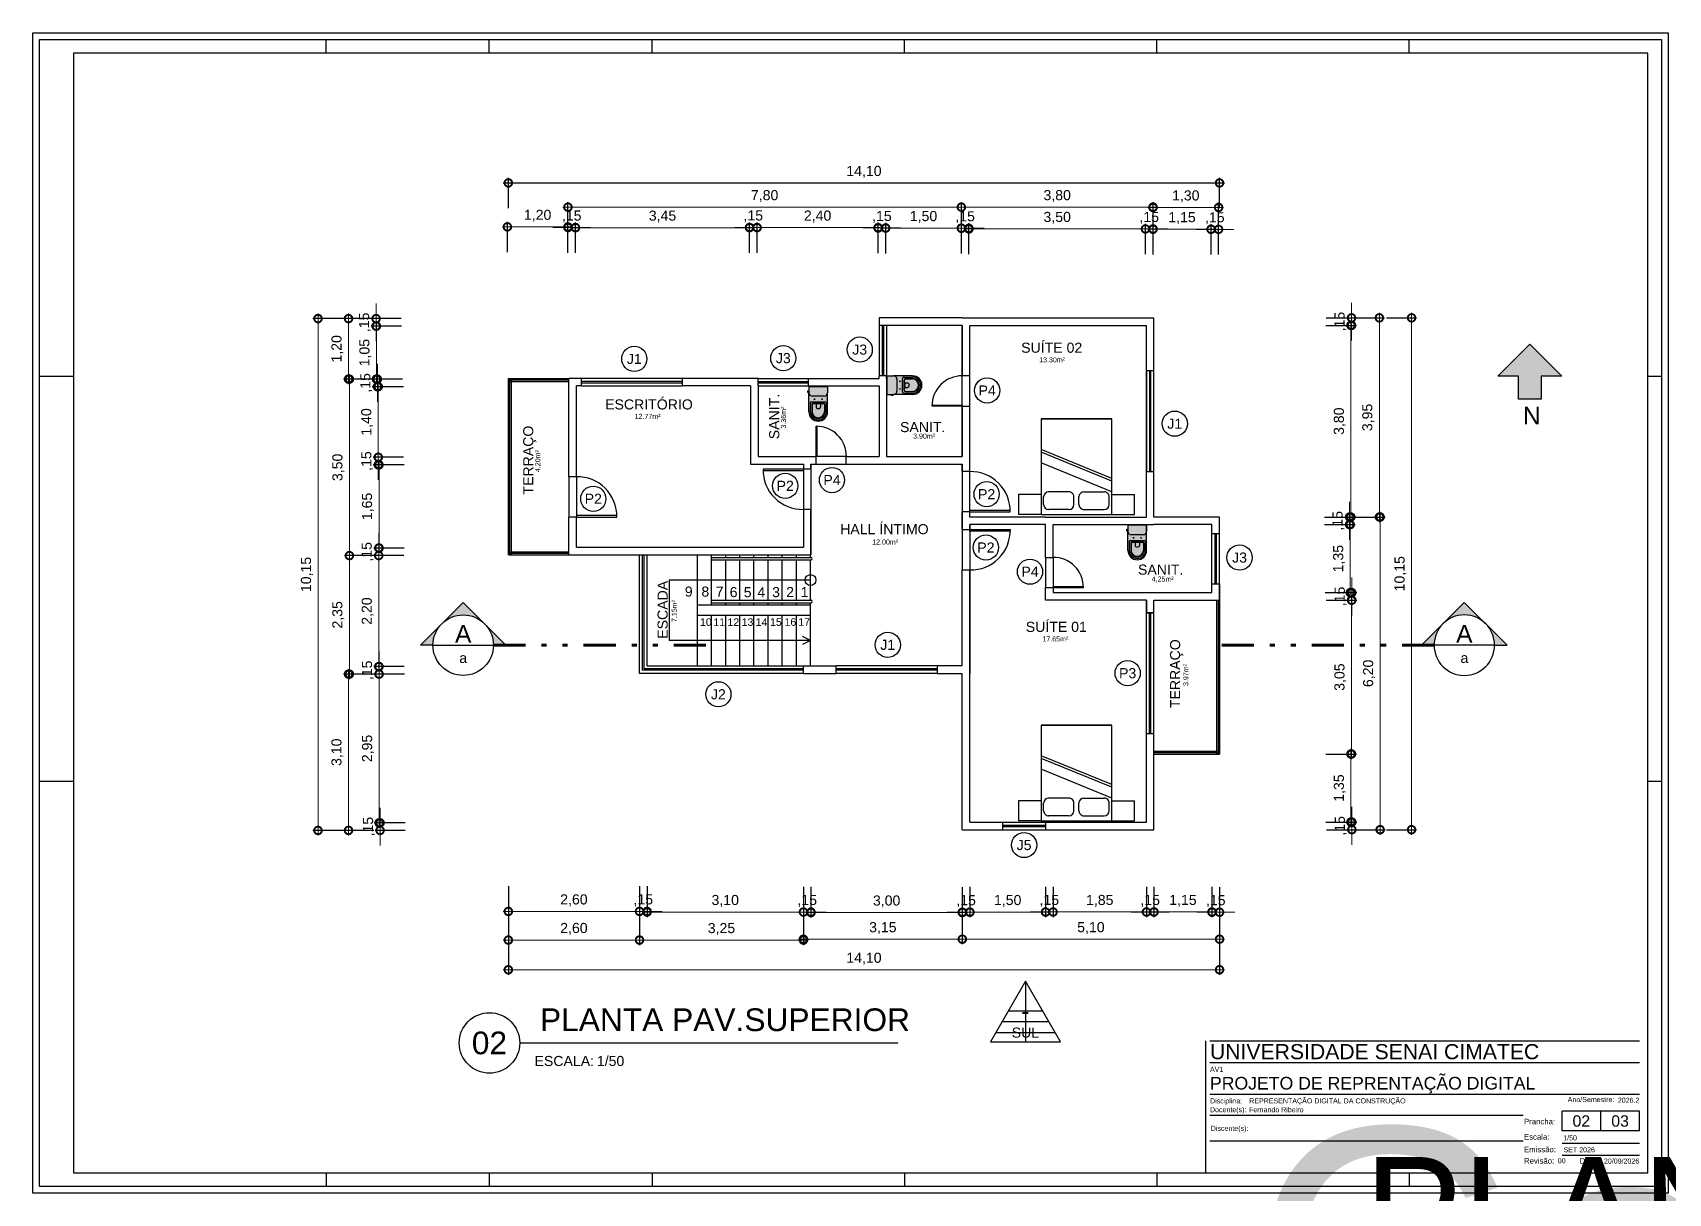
# Model space of a CAD drawing. Header units: metres. Extents: x -81278067020 to 164, y -22607194416 to 57.
# Drawn here: x 21.64 to 54.06, y -21.31 to 1.7 of the extents above; entities that cross this region are included whole.
import ezdxf
from ezdxf.enums import TextEntityAlignment as Align

# ---------------------------------------------------------------- set-up
doc = ezdxf.new("R2018")
doc.units = ezdxf.units.M
doc.header["$LTSCALE"] = 0.25
doc.linetypes.add('DIVIDE', pattern=[31.75, 12.7, -6.35, 0, -6.35, 0, -6.35])
doc.linetypes.add('DIVIDEX2', pattern=[63.5, 25.4, -12.7, 0, -12.7, 0, -12.7])
for name, color, linetype, true_color, plot in [('0_MRG_AUX', 7, 'Continuous', 0xecbcd1, False), ('CAR_0', 7, 'Continuous', 0xff6b00, False), ('SIMB_0', 7, 'Continuous', 0xfcc187, False)]:
    doc.layers.add(name, color=color, linetype=linetype, true_color=true_color, plot=plot)
for name, color, linetype in [('ARQ_ALV CT', 5, 'Continuous'), ('ARQ_ALV VS', 2, 'Continuous'), ('ARQ_ESQ CT', 30, 'Continuous'), ('ARQ_MOB 01', 1, 'Continuous'), ('ARQ_PISO', 1, 'Continuous'), ('ARQ_PROJ SUP', 1, 'DIVIDE'), ('ARQ_SAN 01', 1, 'Continuous'), ('ARQ_SAN 02', 2, 'Continuous'), ('ARQ_SIMB 01', 1, 'Continuous'), ('ARQ_TXT 01', 1, 'Continuous'), ('CAR_LINHAS_CINZA', 8, 'Continuous'), ('CAR_LINHAS_DESTAQUE', 3, 'Continuous'), ('CAR_TEXTO_CINZA', 8, 'Continuous'), ('CAR_TEXTO_PRETO', 1, 'Continuous'), ('MRG_EXTERNA', 1, 'Continuous'), ('MRG_INTERNA', 2, 'Continuous'), ('SIMB_01', 1, 'Continuous'), ('SIMB_02', 2, 'Continuous'), ('SIMB_PREENCHIMENTO', 253, 'Continuous'), ('SIMB_TXT', 1, 'Continuous')]:
    doc.layers.add(name, color=color, linetype=linetype)
doc.layers.add('ARQ_COTA_AZUL', color=5, linetype='Continuous', lineweight=20, true_color=0x0000ff)
doc.layers.add('SIMB_LCT', color=252, linetype='DIVIDEX2', lineweight=100)
doc.styles.add('Annot_2.0mm', font='arial.ttf', dxfattribs={"height": 2})
doc.styles.add('Annot_3.5mm', font='arial.ttf', dxfattribs={"height": 3.5})
doc.styles.add('Arial', font='arial.ttf')
doc.styles.add('cota', font='arial.ttf')
doc.styles.add('SIMB', font='arial.ttf')
doc.styles.get("Standard").update_dxf_attribs({"font": 'arial.ttf'})
doc.dimstyles.new('Info 01 - annot', dxfattribs={"dimtxt": 2, "dimasz": 3, "dimexe": 1, "dimexo": 1, "dimgap": 1, "dimtad": 1, "dimzin": 4, "dimtxsty": 'cota', "dimblk": 'DOTSMALL', "dimcen": 2, "dimdle": 1, "dimclrd": 256, "dimclre": 256, "dimclrt": 1, "dimazin": 2, "dimtfac": 0.09, "dimtix": 1, "dimtmove": 2, "dimatfit": 2, "dimfxl": 5, "dimfxlon": 1, "dimtolj": 1, "dimtzin": 4, "dimlwd": -1, "dimarcsym": 1})

msp = doc.modelspace()

# ---------------------------------------------------------------- texts
at = {"layer": 'ARQ_TXT 01', "attachment_point": 1, "style": 'Annot_2.0mm'}
for s, insert, char_height, width in [('SUÍTE 02', (41.235, -4.446), 0.2, 2.01025), ('13.30m²', (41.592, -4.736), 0.1, 1.67717), ('ESCRITÓRIO', (32.986, -5.571), 0.2, 2.51282), ('12.77m²', (33.572, -5.858), 0.1, 1.99047), ('SANIT.', (38.833, -6.02), 0.2, 0.91849), ('HALL ÍNTIMO', (37.646, -8.045), 0.2, 2.24219), ('12.00m²', (38.282, -8.349), 0.1, 1.93519), ('9', (34.566, -9.282), 0.2, 0.23626), ('8', (34.896, -9.283), 0.2, 0.18001), ('7\\P\\P', (35.179, -9.284), 0.2, 1.37801), ('6\\P', (35.456, -9.293), 0.2, 1.4), ('5', (35.735, -9.294), 0.2, 0.15976), ('4', (36.006, -9.295), 0.2, 0.18226), ('3', (36.297, -9.293), 0.2, 0.25395), ('2', (36.576, -9.292), 0.2, 0.19351), ('1', (36.863, -9.292), 0.2, 0.13951), ('4,25m²', (43.823, -9.084), 0.1, 0.92717), ('10', (34.867, -9.912), 0.15, 0.17166), ('11', (35.132, -9.915), 0.15, 0.17166), ('12', (35.411, -9.914), 0.15, 0.17166), ('13', (35.692, -9.912), 0.15, 0.17166), ('14', (35.971, -9.914), 0.15, 0.17166), ('15', (36.256, -9.912), 0.15, 0.17166), ('16', (36.543, -9.911), 0.15, 0.17166), ('17', (36.817, -9.911), 0.15, 0.17166), ('SUÍTE 01', (41.326, -9.982), 0.2, 1.86234), ('17.65m²', (41.657, -10.271), 0.1, 0.83945)]:
    msp.add_mtext(s, dxfattribs=dict(at, insert=insert, char_height=char_height, width=width))
at = {"layer": 'ARQ_TXT 01', "attachment_point": 1, "rotation": 90, "style": 'Annot_2.0mm'}
for s, insert, char_height, width in [('SANIT.', (36.238, -6.362), 0.2, 0.71143), ('3.36m²', (36.472, -6.149), 0.1, 0.54142), ('TERRAÇO', (31.362, -7.458), 0.2, 0.58921), ('4.20m²', (31.6, -7.013), 0.1, 0.72435), ('ESCADA', (34.026, -10.318), 0.2, 0.59575), ('7.15m²', (34.308, -9.987), 0.1, 0.49763), ('TERRAÇO', (44.187, -11.694), 0.2, 0.50257), ('3.97m²', (44.449, -11.254), 0.1, 0.43609)]:
    msp.add_mtext(s, dxfattribs=dict(at, insert=insert, char_height=char_height, width=width))
at = {"layer": 'ARQ_TXT 01', "attachment_point": 1, "style": 'Annot_2.0mm'}
for s, insert, char_height in [('3.90m²', (39.093, -6.249), 0.1), ('SANIT.', (43.551, -8.847), 0.2)]:
    msp.add_mtext(s, dxfattribs=dict(at, insert=insert, char_height=char_height))

# ---------------------------------------------------------------- blocks, each defined once
blk = doc.blocks.new('_DotSmall')
at = {"color": 0, "linetype": 'ByBlock', "const_width": 0.5}
blk.add_lwpolyline([(-0.0625, 0, 1), (0.0625, 0, 1)], format="xyb", close=True, dxfattribs=at)
blk = doc.blocks.new('*D64')
at = {"layer": 'ARQ_COTA_AZUL', "transparency": 16777216}
blk.add_line((32.149, -1.759), (40.149, -1.759), dxfattribs=at)
at = {"layer": 'ARQ_COTA_AZUL', "lineweight": -2, "transparency": 16777216}
for p, q in [((32.249, -2.259), (32.249, -1.659)), ((40.049, -2.259), (40.049, -1.659))]:
    blk.add_line(p, q, dxfattribs=at)
at = {"layer": 'ARQ_COTA_AZUL', "transparency": 16777216, "xscale": 0.3, "yscale": 0.3, "zscale": 0.3, "rotation": 180}
blk.add_blockref('_DotSmall', (32.249, -1.759), dxfattribs=at)
at = {"layer": 'ARQ_COTA_AZUL', "transparency": 16777216, "xscale": 0.3, "yscale": 0.3, "zscale": 0.3}
blk.add_blockref('_DotSmall', (40.049, -1.759), dxfattribs=at)
at = {"layer": 'ARQ_COTA_AZUL', "color": 1, "transparency": 16777216, "insert": (36.149, -1.539), "char_height": 0.2, "attachment_point": 5, "style": 'cota'}
blk.add_mtext('\\A1;7,80', dxfattribs=at)
blk = doc.blocks.new('*D65')
at = {"layer": 'ARQ_COTA_AZUL', "transparency": 16777216}
blk.add_line((39.949, -1.759), (43.949, -1.759), dxfattribs=at)
at = {"layer": 'ARQ_COTA_AZUL', "lineweight": -2, "transparency": 16777216}
for p, q in [((40.049, -2.259), (40.049, -1.659)), ((43.849, -2.259), (43.849, -1.659))]:
    blk.add_line(p, q, dxfattribs=at)
at = {"layer": 'ARQ_COTA_AZUL', "transparency": 16777216, "xscale": 0.3, "yscale": 0.3, "zscale": 0.3, "rotation": 180}
blk.add_blockref('_DotSmall', (40.049, -1.759), dxfattribs=at)
at = {"layer": 'ARQ_COTA_AZUL', "transparency": 16777216, "xscale": 0.3, "yscale": 0.3, "zscale": 0.3}
blk.add_blockref('_DotSmall', (43.849, -1.759), dxfattribs=at)
at = {"layer": 'ARQ_COTA_AZUL', "color": 1, "transparency": 16777216, "insert": (41.949, -1.539), "char_height": 0.2, "attachment_point": 5, "style": 'cota'}
blk.add_mtext('\\A1;3,80', dxfattribs=at)
blk = doc.blocks.new('*D66')
at = {"layer": 'ARQ_COTA_AZUL', "transparency": 16777216}
blk.add_line((43.749, -1.765), (45.249, -1.765), dxfattribs=at)
at = {"layer": 'ARQ_COTA_AZUL', "lineweight": -2, "transparency": 16777216}
for p, q in [((43.849, -2.265), (43.849, -1.665)), ((45.149, -2.265), (45.149, -1.665))]:
    blk.add_line(p, q, dxfattribs=at)
at = {"layer": 'ARQ_COTA_AZUL', "transparency": 16777216, "xscale": 0.3, "yscale": 0.3, "zscale": 0.3, "rotation": 180}
blk.add_blockref('_DotSmall', (43.849, -1.765), dxfattribs=at)
at = {"layer": 'ARQ_COTA_AZUL', "transparency": 16777216, "xscale": 0.3, "yscale": 0.3, "zscale": 0.3}
blk.add_blockref('_DotSmall', (45.149, -1.765), dxfattribs=at)
at = {"layer": 'ARQ_COTA_AZUL', "color": 1, "transparency": 16777216, "insert": (44.499, -1.545), "char_height": 0.2, "attachment_point": 5, "style": 'cota'}
blk.add_mtext('\\A1;1,30', dxfattribs=at)
blk = doc.blocks.new('*D67')
at = {"layer": 'ARQ_COTA_AZUL', "transparency": 16777216}
blk.add_line((30.949, -2.15), (32.349, -2.15), dxfattribs=at)
at = {"layer": 'ARQ_COTA_AZUL', "lineweight": -2, "transparency": 16777216}
for p, q in [((31.049, -2.65), (31.049, -2.05)), ((32.249, -2.65), (32.249, -2.05))]:
    blk.add_line(p, q, dxfattribs=at)
at = {"layer": 'ARQ_COTA_AZUL', "transparency": 16777216, "xscale": 0.3, "yscale": 0.3, "zscale": 0.3, "rotation": 180}
blk.add_blockref('_DotSmall', (31.049, -2.15), dxfattribs=at)
at = {"layer": 'ARQ_COTA_AZUL', "transparency": 16777216, "xscale": 0.3, "yscale": 0.3, "zscale": 0.3}
blk.add_blockref('_DotSmall', (32.249, -2.15), dxfattribs=at)
at = {"layer": 'ARQ_COTA_AZUL', "color": 1, "transparency": 16777216, "insert": (31.649, -1.929), "char_height": 0.2, "attachment_point": 5, "style": 'cota'}
blk.add_mtext('\\A1;1,20', dxfattribs=at)
blk = doc.blocks.new('*D68')
at = {"layer": 'ARQ_COTA_AZUL', "transparency": 16777216}
for p, q in [((32.249, -2.164), (31.949, -2.164)), ((32.399, -2.164), (32.249, -2.164)), ((32.399, -2.164), (32.699, -2.164))]:
    blk.add_line(p, q, dxfattribs=at)
at = {"layer": 'ARQ_COTA_AZUL', "lineweight": -2, "transparency": 16777216}
for p, q in [((32.249, -2.664), (32.249, -2.064)), ((32.399, -2.664), (32.399, -2.064))]:
    blk.add_line(p, q, dxfattribs=at)
at = {"layer": 'ARQ_COTA_AZUL', "transparency": 16777216, "xscale": 0.3, "yscale": 0.3, "zscale": 0.3}
blk.add_blockref('_DotSmall', (32.249, -2.164), dxfattribs=at)
at = {"layer": 'ARQ_COTA_AZUL', "transparency": 16777216, "xscale": 0.3, "yscale": 0.3, "zscale": 0.3, "rotation": 180}
blk.add_blockref('_DotSmall', (32.399, -2.164), dxfattribs=at)
at = {"layer": 'ARQ_COTA_AZUL', "color": 1, "transparency": 16777216, "insert": (32.324, -1.944), "char_height": 0.2, "attachment_point": 5, "style": 'cota'}
blk.add_mtext('\\A1;,15', dxfattribs=at)
blk = doc.blocks.new('*D69')
at = {"layer": 'ARQ_COTA_AZUL', "transparency": 16777216}
blk.add_line((32.299, -2.166), (35.949, -2.166), dxfattribs=at)
at = {"layer": 'ARQ_COTA_AZUL', "lineweight": -2, "transparency": 16777216}
for p, q in [((32.399, -2.666), (32.399, -2.066)), ((35.849, -2.666), (35.849, -2.066))]:
    blk.add_line(p, q, dxfattribs=at)
at = {"layer": 'ARQ_COTA_AZUL', "transparency": 16777216, "xscale": 0.3, "yscale": 0.3, "zscale": 0.3, "rotation": 180}
blk.add_blockref('_DotSmall', (32.399, -2.166), dxfattribs=at)
at = {"layer": 'ARQ_COTA_AZUL', "transparency": 16777216, "xscale": 0.3, "yscale": 0.3, "zscale": 0.3}
blk.add_blockref('_DotSmall', (35.849, -2.166), dxfattribs=at)
at = {"layer": 'ARQ_COTA_AZUL', "color": 1, "transparency": 16777216, "insert": (34.124, -1.946), "char_height": 0.2, "attachment_point": 5, "style": 'cota'}
blk.add_mtext('\\A1;3,45', dxfattribs=at)
blk = doc.blocks.new('*D70')
at = {"layer": 'ARQ_COTA_AZUL', "transparency": 16777216}
for p, q in [((35.849, -2.162), (35.549, -2.162)), ((35.999, -2.162), (35.849, -2.162)), ((35.999, -2.162), (36.299, -2.162))]:
    blk.add_line(p, q, dxfattribs=at)
at = {"layer": 'ARQ_COTA_AZUL', "lineweight": -2, "transparency": 16777216}
for p, q in [((35.849, -2.662), (35.849, -2.062)), ((35.999, -2.662), (35.999, -2.062))]:
    blk.add_line(p, q, dxfattribs=at)
at = {"layer": 'ARQ_COTA_AZUL', "transparency": 16777216, "xscale": 0.3, "yscale": 0.3, "zscale": 0.3}
blk.add_blockref('_DotSmall', (35.849, -2.162), dxfattribs=at)
at = {"layer": 'ARQ_COTA_AZUL', "transparency": 16777216, "xscale": 0.3, "yscale": 0.3, "zscale": 0.3, "rotation": 180}
blk.add_blockref('_DotSmall', (35.999, -2.162), dxfattribs=at)
at = {"layer": 'ARQ_COTA_AZUL', "color": 1, "transparency": 16777216, "insert": (35.924, -1.942), "char_height": 0.2, "attachment_point": 5, "style": 'cota'}
blk.add_mtext('\\A1;,15', dxfattribs=at)
blk = doc.blocks.new('*D71')
at = {"layer": 'ARQ_COTA_AZUL', "transparency": 16777216}
blk.add_line((35.899, -2.165), (38.499, -2.165), dxfattribs=at)
at = {"layer": 'ARQ_COTA_AZUL', "lineweight": -2, "transparency": 16777216}
for p, q in [((35.999, -2.665), (35.999, -2.065)), ((38.399, -2.665), (38.399, -2.065))]:
    blk.add_line(p, q, dxfattribs=at)
at = {"layer": 'ARQ_COTA_AZUL', "transparency": 16777216, "xscale": 0.3, "yscale": 0.3, "zscale": 0.3, "rotation": 180}
blk.add_blockref('_DotSmall', (35.999, -2.165), dxfattribs=at)
at = {"layer": 'ARQ_COTA_AZUL', "transparency": 16777216, "xscale": 0.3, "yscale": 0.3, "zscale": 0.3}
blk.add_blockref('_DotSmall', (38.399, -2.165), dxfattribs=at)
at = {"layer": 'ARQ_COTA_AZUL', "color": 1, "transparency": 16777216, "insert": (37.199, -1.945), "char_height": 0.2, "attachment_point": 5, "style": 'cota'}
blk.add_mtext('\\A1;2,40', dxfattribs=at)
blk = doc.blocks.new('*D72')
at = {"layer": 'ARQ_COTA_AZUL', "transparency": 16777216}
for p, q in [((38.399, -2.172), (38.099, -2.172)), ((38.399, -2.172), (38.549, -2.172)), ((38.549, -2.172), (38.849, -2.172))]:
    blk.add_line(p, q, dxfattribs=at)
at = {"layer": 'ARQ_COTA_AZUL', "lineweight": -2, "transparency": 16777216}
for p, q in [((38.399, -2.672), (38.399, -2.072)), ((38.549, -2.672), (38.549, -2.072))]:
    blk.add_line(p, q, dxfattribs=at)
at = {"layer": 'ARQ_COTA_AZUL', "transparency": 16777216, "xscale": 0.3, "yscale": 0.3, "zscale": 0.3}
blk.add_blockref('_DotSmall', (38.399, -2.172), dxfattribs=at)
at = {"layer": 'ARQ_COTA_AZUL', "transparency": 16777216, "xscale": 0.3, "yscale": 0.3, "zscale": 0.3, "rotation": 180}
blk.add_blockref('_DotSmall', (38.549, -2.172), dxfattribs=at)
at = {"layer": 'ARQ_COTA_AZUL', "color": 1, "transparency": 16777216, "insert": (38.474, -1.952), "char_height": 0.2, "attachment_point": 5, "style": 'cota'}
blk.add_mtext('\\A1;,15', dxfattribs=at)
blk = doc.blocks.new('*D73')
at = {"layer": 'ARQ_COTA_AZUL', "transparency": 16777216}
blk.add_line((38.449, -2.175), (40.149, -2.175), dxfattribs=at)
at = {"layer": 'ARQ_COTA_AZUL', "lineweight": -2, "transparency": 16777216}
for p, q in [((38.549, -2.675), (38.549, -2.075)), ((40.049, -2.675), (40.049, -2.075))]:
    blk.add_line(p, q, dxfattribs=at)
at = {"layer": 'ARQ_COTA_AZUL', "transparency": 16777216, "xscale": 0.3, "yscale": 0.3, "zscale": 0.3, "rotation": 180}
blk.add_blockref('_DotSmall', (38.549, -2.175), dxfattribs=at)
at = {"layer": 'ARQ_COTA_AZUL', "transparency": 16777216, "xscale": 0.3, "yscale": 0.3, "zscale": 0.3}
blk.add_blockref('_DotSmall', (40.049, -2.175), dxfattribs=at)
at = {"layer": 'ARQ_COTA_AZUL', "color": 1, "transparency": 16777216, "insert": (39.299, -1.955), "char_height": 0.2, "attachment_point": 5, "style": 'cota'}
blk.add_mtext('\\A1;1,50', dxfattribs=at)
blk = doc.blocks.new('*D74')
at = {"layer": 'ARQ_COTA_AZUL', "transparency": 16777216}
for p, q in [((40.049, -2.179), (39.749, -2.179)), ((40.049, -2.179), (40.199, -2.179)), ((40.199, -2.179), (40.499, -2.179))]:
    blk.add_line(p, q, dxfattribs=at)
at = {"layer": 'ARQ_COTA_AZUL', "lineweight": -2, "transparency": 16777216}
for p, q in [((40.049, -2.679), (40.049, -2.079)), ((40.199, -2.679), (40.199, -2.079))]:
    blk.add_line(p, q, dxfattribs=at)
at = {"layer": 'ARQ_COTA_AZUL', "transparency": 16777216, "xscale": 0.3, "yscale": 0.3, "zscale": 0.3}
blk.add_blockref('_DotSmall', (40.049, -2.179), dxfattribs=at)
at = {"layer": 'ARQ_COTA_AZUL', "transparency": 16777216, "xscale": 0.3, "yscale": 0.3, "zscale": 0.3, "rotation": 180}
blk.add_blockref('_DotSmall', (40.199, -2.179), dxfattribs=at)
at = {"layer": 'ARQ_COTA_AZUL', "color": 1, "transparency": 16777216, "insert": (40.124, -1.958), "char_height": 0.2, "attachment_point": 5, "style": 'cota'}
blk.add_mtext('\\A1;,15', dxfattribs=at)
blk = doc.blocks.new('*D75')
at = {"layer": 'ARQ_COTA_AZUL', "transparency": 16777216}
blk.add_line((40.099, -2.191), (43.799, -2.191), dxfattribs=at)
at = {"layer": 'ARQ_COTA_AZUL', "lineweight": -2, "transparency": 16777216}
for p, q in [((40.199, -2.691), (40.199, -2.091)), ((43.699, -2.691), (43.699, -2.091))]:
    blk.add_line(p, q, dxfattribs=at)
at = {"layer": 'ARQ_COTA_AZUL', "transparency": 16777216, "xscale": 0.3, "yscale": 0.3, "zscale": 0.3, "rotation": 180}
blk.add_blockref('_DotSmall', (40.199, -2.191), dxfattribs=at)
at = {"layer": 'ARQ_COTA_AZUL', "transparency": 16777216, "xscale": 0.3, "yscale": 0.3, "zscale": 0.3}
blk.add_blockref('_DotSmall', (43.699, -2.191), dxfattribs=at)
at = {"layer": 'ARQ_COTA_AZUL', "color": 1, "transparency": 16777216, "insert": (41.949, -1.971), "char_height": 0.2, "attachment_point": 5, "style": 'cota'}
blk.add_mtext('\\A1;3,50', dxfattribs=at)
blk = doc.blocks.new('*D76')
at = {"layer": 'ARQ_COTA_AZUL', "transparency": 16777216}
for p, q in [((43.699, -2.191), (43.399, -2.191)), ((43.699, -2.191), (43.849, -2.191)), ((43.849, -2.191), (44.149, -2.191))]:
    blk.add_line(p, q, dxfattribs=at)
at = {"layer": 'ARQ_COTA_AZUL', "lineweight": -2, "transparency": 16777216}
for p, q in [((43.699, -2.691), (43.699, -2.091)), ((43.849, -2.691), (43.849, -2.091))]:
    blk.add_line(p, q, dxfattribs=at)
at = {"layer": 'ARQ_COTA_AZUL', "transparency": 16777216, "xscale": 0.3, "yscale": 0.3, "zscale": 0.3}
blk.add_blockref('_DotSmall', (43.699, -2.191), dxfattribs=at)
at = {"layer": 'ARQ_COTA_AZUL', "transparency": 16777216, "xscale": 0.3, "yscale": 0.3, "zscale": 0.3, "rotation": 180}
blk.add_blockref('_DotSmall', (43.849, -2.191), dxfattribs=at)
at = {"layer": 'ARQ_COTA_AZUL', "color": 1, "transparency": 16777216, "insert": (43.774, -1.971), "char_height": 0.2, "attachment_point": 5, "style": 'cota'}
blk.add_mtext('\\A1;,15', dxfattribs=at)
blk = doc.blocks.new('*D77')
at = {"layer": 'ARQ_COTA_AZUL', "transparency": 16777216}
blk.add_line((43.749, -2.198), (45.099, -2.198), dxfattribs=at)
at = {"layer": 'ARQ_COTA_AZUL', "lineweight": -2, "transparency": 16777216}
for p, q in [((43.849, -2.698), (43.849, -2.098)), ((44.999, -2.698), (44.999, -2.098))]:
    blk.add_line(p, q, dxfattribs=at)
at = {"layer": 'ARQ_COTA_AZUL', "transparency": 16777216, "xscale": 0.3, "yscale": 0.3, "zscale": 0.3, "rotation": 180}
blk.add_blockref('_DotSmall', (43.849, -2.198), dxfattribs=at)
at = {"layer": 'ARQ_COTA_AZUL', "transparency": 16777216, "xscale": 0.3, "yscale": 0.3, "zscale": 0.3}
blk.add_blockref('_DotSmall', (44.999, -2.198), dxfattribs=at)
at = {"layer": 'ARQ_COTA_AZUL', "color": 1, "transparency": 16777216, "insert": (44.424, -1.977), "char_height": 0.2, "attachment_point": 5, "style": 'cota'}
blk.add_mtext('\\A1;1,15', dxfattribs=at)
blk = doc.blocks.new('*D78')
at = {"layer": 'ARQ_COTA_AZUL', "transparency": 16777216}
for p, q in [((44.999, -2.199), (44.699, -2.199)), ((44.999, -2.199), (45.149, -2.199)), ((45.149, -2.199), (45.449, -2.199))]:
    blk.add_line(p, q, dxfattribs=at)
at = {"layer": 'ARQ_COTA_AZUL', "lineweight": -2, "transparency": 16777216}
for p, q in [((44.999, -2.699), (44.999, -2.099)), ((45.149, -2.699), (45.149, -2.099))]:
    blk.add_line(p, q, dxfattribs=at)
at = {"layer": 'ARQ_COTA_AZUL', "transparency": 16777216, "xscale": 0.3, "yscale": 0.3, "zscale": 0.3}
blk.add_blockref('_DotSmall', (44.999, -2.199), dxfattribs=at)
at = {"layer": 'ARQ_COTA_AZUL', "transparency": 16777216, "xscale": 0.3, "yscale": 0.3, "zscale": 0.3, "rotation": 180}
blk.add_blockref('_DotSmall', (45.149, -2.199), dxfattribs=at)
at = {"layer": 'ARQ_COTA_AZUL', "color": 1, "transparency": 16777216, "insert": (45.074, -1.979), "char_height": 0.2, "attachment_point": 5, "style": 'cota'}
blk.add_mtext('\\A1;,15', dxfattribs=at)
blk = doc.blocks.new('*D79')
at = {"layer": 'ARQ_COTA_AZUL', "lineweight": -2, "transparency": 16777216}
for p, q in [((31.068, -16.382), (31.068, -16.982)), ((45.168, -16.382), (45.168, -16.982))]:
    blk.add_line(p, q, dxfattribs=at)
at = {"layer": 'ARQ_COTA_AZUL', "transparency": 16777216}
blk.add_line((30.968, -16.882), (45.268, -16.882), dxfattribs=at)
at = {"layer": 'ARQ_COTA_AZUL', "transparency": 16777216, "xscale": 0.3, "yscale": 0.3, "zscale": 0.3, "rotation": 180}
blk.add_blockref('_DotSmall', (31.068, -16.882), dxfattribs=at)
at = {"layer": 'ARQ_COTA_AZUL', "transparency": 16777216, "xscale": 0.3, "yscale": 0.3, "zscale": 0.3}
blk.add_blockref('_DotSmall', (45.168, -16.882), dxfattribs=at)
at = {"layer": 'ARQ_COTA_AZUL', "color": 1, "transparency": 16777216, "insert": (38.118, -16.662), "char_height": 0.2, "attachment_point": 5, "style": 'cota'}
blk.add_mtext('\\A1;14,10', dxfattribs=at)
blk = doc.blocks.new('*D80')
at = {"layer": 'ARQ_COTA_AZUL', "lineweight": -2, "transparency": 16777216}
for p, q in [((31.068, -15.793), (31.068, -16.393)), ((33.668, -15.793), (33.668, -16.393))]:
    blk.add_line(p, q, dxfattribs=at)
at = {"layer": 'ARQ_COTA_AZUL', "transparency": 16777216}
blk.add_line((30.968, -16.293), (33.768, -16.293), dxfattribs=at)
at = {"layer": 'ARQ_COTA_AZUL', "transparency": 16777216, "xscale": 0.3, "yscale": 0.3, "zscale": 0.3, "rotation": 180}
blk.add_blockref('_DotSmall', (31.068, -16.293), dxfattribs=at)
at = {"layer": 'ARQ_COTA_AZUL', "transparency": 16777216, "xscale": 0.3, "yscale": 0.3, "zscale": 0.3}
blk.add_blockref('_DotSmall', (33.668, -16.293), dxfattribs=at)
at = {"layer": 'ARQ_COTA_AZUL', "color": 1, "transparency": 16777216, "insert": (32.368, -16.072), "char_height": 0.2, "attachment_point": 5, "style": 'cota'}
blk.add_mtext('\\A1;2,60', dxfattribs=at)
blk = doc.blocks.new('*D81')
at = {"layer": 'ARQ_COTA_AZUL', "lineweight": -2, "transparency": 16777216}
for p, q in [((33.668, -15.794), (33.668, -16.394)), ((36.918, -15.794), (36.918, -16.394))]:
    blk.add_line(p, q, dxfattribs=at)
at = {"layer": 'ARQ_COTA_AZUL', "transparency": 16777216}
blk.add_line((33.568, -16.294), (37.018, -16.294), dxfattribs=at)
at = {"layer": 'ARQ_COTA_AZUL', "transparency": 16777216, "xscale": 0.3, "yscale": 0.3, "zscale": 0.3, "rotation": 180}
blk.add_blockref('_DotSmall', (33.668, -16.294), dxfattribs=at)
at = {"layer": 'ARQ_COTA_AZUL', "transparency": 16777216, "xscale": 0.3, "yscale": 0.3, "zscale": 0.3}
blk.add_blockref('_DotSmall', (36.918, -16.294), dxfattribs=at)
at = {"layer": 'ARQ_COTA_AZUL', "color": 1, "transparency": 16777216, "insert": (35.293, -16.074), "char_height": 0.2, "attachment_point": 5, "style": 'cota'}
blk.add_mtext('\\A1;3,25', dxfattribs=at)
blk = doc.blocks.new('*D82')
at = {"layer": 'ARQ_COTA_AZUL', "lineweight": -2, "transparency": 16777216}
for p, q in [((36.918, -15.776), (36.918, -16.376)), ((40.068, -15.776), (40.068, -16.376))]:
    blk.add_line(p, q, dxfattribs=at)
at = {"layer": 'ARQ_COTA_AZUL', "transparency": 16777216}
blk.add_line((36.818, -16.276), (40.168, -16.276), dxfattribs=at)
at = {"layer": 'ARQ_COTA_AZUL', "transparency": 16777216, "xscale": 0.3, "yscale": 0.3, "zscale": 0.3, "rotation": 180}
blk.add_blockref('_DotSmall', (36.918, -16.276), dxfattribs=at)
at = {"layer": 'ARQ_COTA_AZUL', "transparency": 16777216, "xscale": 0.3, "yscale": 0.3, "zscale": 0.3}
blk.add_blockref('_DotSmall', (40.068, -16.276), dxfattribs=at)
at = {"layer": 'ARQ_COTA_AZUL', "color": 1, "transparency": 16777216, "insert": (38.493, -16.056), "char_height": 0.2, "attachment_point": 5, "style": 'cota'}
blk.add_mtext('\\A1;3,15', dxfattribs=at)
blk = doc.blocks.new('*D83')
at = {"layer": 'ARQ_COTA_AZUL', "lineweight": -2, "transparency": 16777216}
for p, q in [((40.068, -15.776), (40.068, -16.376)), ((45.168, -15.776), (45.168, -16.376))]:
    blk.add_line(p, q, dxfattribs=at)
at = {"layer": 'ARQ_COTA_AZUL', "transparency": 16777216}
blk.add_line((39.968, -16.276), (45.268, -16.276), dxfattribs=at)
at = {"layer": 'ARQ_COTA_AZUL', "transparency": 16777216, "xscale": 0.3, "yscale": 0.3, "zscale": 0.3, "rotation": 180}
blk.add_blockref('_DotSmall', (40.068, -16.276), dxfattribs=at)
at = {"layer": 'ARQ_COTA_AZUL', "transparency": 16777216, "xscale": 0.3, "yscale": 0.3, "zscale": 0.3}
blk.add_blockref('_DotSmall', (45.168, -16.276), dxfattribs=at)
at = {"layer": 'ARQ_COTA_AZUL', "color": 1, "transparency": 16777216, "insert": (42.618, -16.056), "char_height": 0.2, "attachment_point": 5, "style": 'cota'}
blk.add_mtext('\\A1;5,10', dxfattribs=at)
blk = doc.blocks.new('*D84')
at = {"layer": 'ARQ_COTA_AZUL', "lineweight": -2, "transparency": 16777216}
for p, q in [((31.068, -15.225), (31.068, -15.825)), ((33.668, -15.225), (33.668, -15.825))]:
    blk.add_line(p, q, dxfattribs=at)
at = {"layer": 'ARQ_COTA_AZUL', "transparency": 16777216}
blk.add_line((30.968, -15.725), (33.768, -15.725), dxfattribs=at)
at = {"layer": 'ARQ_COTA_AZUL', "transparency": 16777216, "xscale": 0.3, "yscale": 0.3, "zscale": 0.3, "rotation": 180}
blk.add_blockref('_DotSmall', (31.068, -15.725), dxfattribs=at)
at = {"layer": 'ARQ_COTA_AZUL', "transparency": 16777216, "xscale": 0.3, "yscale": 0.3, "zscale": 0.3}
blk.add_blockref('_DotSmall', (33.668, -15.725), dxfattribs=at)
at = {"layer": 'ARQ_COTA_AZUL', "color": 1, "transparency": 16777216, "insert": (32.368, -15.505), "char_height": 0.2, "attachment_point": 5, "style": 'cota'}
blk.add_mtext('\\A1;2,60', dxfattribs=at)
blk = doc.blocks.new('*D85')
at = {"layer": 'ARQ_COTA_AZUL', "lineweight": -2, "transparency": 16777216}
for p, q in [((33.668, -15.225), (33.668, -15.825)), ((33.818, -15.225), (33.818, -15.825))]:
    blk.add_line(p, q, dxfattribs=at)
at = {"layer": 'ARQ_COTA_AZUL', "transparency": 16777216}
for p, q in [((33.668, -15.725), (33.368, -15.725)), ((33.668, -15.725), (33.818, -15.725)), ((33.818, -15.725), (34.118, -15.725))]:
    blk.add_line(p, q, dxfattribs=at)
at = {"layer": 'ARQ_COTA_AZUL', "transparency": 16777216, "xscale": 0.3, "yscale": 0.3, "zscale": 0.3}
blk.add_blockref('_DotSmall', (33.668, -15.725), dxfattribs=at)
at = {"layer": 'ARQ_COTA_AZUL', "transparency": 16777216, "xscale": 0.3, "yscale": 0.3, "zscale": 0.3, "rotation": 180}
blk.add_blockref('_DotSmall', (33.818, -15.725), dxfattribs=at)
at = {"layer": 'ARQ_COTA_AZUL', "color": 1, "transparency": 16777216, "insert": (33.743, -15.505), "char_height": 0.2, "attachment_point": 5, "style": 'cota'}
blk.add_mtext('\\A1;,15', dxfattribs=at)
blk = doc.blocks.new('*D86')
at = {"layer": 'ARQ_COTA_AZUL', "lineweight": -2, "transparency": 16777216}
for p, q in [((33.818, -15.238), (33.818, -15.838)), ((36.918, -15.238), (36.918, -15.838))]:
    blk.add_line(p, q, dxfattribs=at)
at = {"layer": 'ARQ_COTA_AZUL', "transparency": 16777216}
blk.add_line((33.718, -15.738), (37.018, -15.738), dxfattribs=at)
at = {"layer": 'ARQ_COTA_AZUL', "transparency": 16777216, "xscale": 0.3, "yscale": 0.3, "zscale": 0.3, "rotation": 180}
blk.add_blockref('_DotSmall', (33.818, -15.738), dxfattribs=at)
at = {"layer": 'ARQ_COTA_AZUL', "transparency": 16777216, "xscale": 0.3, "yscale": 0.3, "zscale": 0.3}
blk.add_blockref('_DotSmall', (36.918, -15.738), dxfattribs=at)
at = {"layer": 'ARQ_COTA_AZUL', "color": 1, "transparency": 16777216, "insert": (35.368, -15.517), "char_height": 0.2, "attachment_point": 5, "style": 'cota'}
blk.add_mtext('\\A1;3,10', dxfattribs=at)
blk = doc.blocks.new('*D87')
at = {"layer": 'ARQ_COTA_AZUL', "lineweight": -2, "transparency": 16777216}
for p, q in [((36.918, -15.238), (36.918, -15.838)), ((37.068, -15.238), (37.068, -15.838))]:
    blk.add_line(p, q, dxfattribs=at)
at = {"layer": 'ARQ_COTA_AZUL', "transparency": 16777216}
for p, q in [((36.918, -15.738), (36.618, -15.738)), ((36.918, -15.738), (37.068, -15.738)), ((37.068, -15.738), (37.368, -15.738))]:
    blk.add_line(p, q, dxfattribs=at)
at = {"layer": 'ARQ_COTA_AZUL', "transparency": 16777216, "xscale": 0.3, "yscale": 0.3, "zscale": 0.3}
blk.add_blockref('_DotSmall', (36.918, -15.738), dxfattribs=at)
at = {"layer": 'ARQ_COTA_AZUL', "transparency": 16777216, "xscale": 0.3, "yscale": 0.3, "zscale": 0.3, "rotation": 180}
blk.add_blockref('_DotSmall', (37.068, -15.738), dxfattribs=at)
at = {"layer": 'ARQ_COTA_AZUL', "color": 1, "transparency": 16777216, "insert": (36.993, -15.517), "char_height": 0.2, "attachment_point": 5, "style": 'cota'}
blk.add_mtext('\\A1;,15', dxfattribs=at)
blk = doc.blocks.new('*D88')
at = {"layer": 'ARQ_COTA_AZUL', "lineweight": -2, "transparency": 16777216}
for p, q in [((37.068, -15.247), (37.068, -15.847)), ((40.068, -15.247), (40.068, -15.847))]:
    blk.add_line(p, q, dxfattribs=at)
at = {"layer": 'ARQ_COTA_AZUL', "transparency": 16777216}
blk.add_line((36.968, -15.747), (40.168, -15.747), dxfattribs=at)
at = {"layer": 'ARQ_COTA_AZUL', "transparency": 16777216, "xscale": 0.3, "yscale": 0.3, "zscale": 0.3, "rotation": 180}
blk.add_blockref('_DotSmall', (37.068, -15.747), dxfattribs=at)
at = {"layer": 'ARQ_COTA_AZUL', "transparency": 16777216, "xscale": 0.3, "yscale": 0.3, "zscale": 0.3}
blk.add_blockref('_DotSmall', (40.068, -15.747), dxfattribs=at)
at = {"layer": 'ARQ_COTA_AZUL', "color": 1, "transparency": 16777216, "insert": (38.568, -15.527), "char_height": 0.2, "attachment_point": 5, "style": 'cota'}
blk.add_mtext('\\A1;3,00', dxfattribs=at)
blk = doc.blocks.new('*D89')
at = {"layer": 'ARQ_COTA_AZUL', "lineweight": -2, "transparency": 16777216}
for p, q in [((40.068, -15.241), (40.068, -15.841)), ((40.218, -15.241), (40.218, -15.841))]:
    blk.add_line(p, q, dxfattribs=at)
at = {"layer": 'ARQ_COTA_AZUL', "transparency": 16777216}
for p, q in [((40.068, -15.741), (39.768, -15.741)), ((40.218, -15.741), (40.068, -15.741)), ((40.218, -15.741), (40.518, -15.741))]:
    blk.add_line(p, q, dxfattribs=at)
at = {"layer": 'ARQ_COTA_AZUL', "transparency": 16777216, "xscale": 0.3, "yscale": 0.3, "zscale": 0.3}
blk.add_blockref('_DotSmall', (40.068, -15.741), dxfattribs=at)
at = {"layer": 'ARQ_COTA_AZUL', "transparency": 16777216, "xscale": 0.3, "yscale": 0.3, "zscale": 0.3, "rotation": 180}
blk.add_blockref('_DotSmall', (40.218, -15.741), dxfattribs=at)
at = {"layer": 'ARQ_COTA_AZUL', "color": 1, "transparency": 16777216, "insert": (40.143, -15.521), "char_height": 0.2, "attachment_point": 5, "style": 'cota'}
blk.add_mtext('\\A1;,15', dxfattribs=at)
blk = doc.blocks.new('*D90')
at = {"layer": 'ARQ_COTA_AZUL', "lineweight": -2, "transparency": 16777216}
for p, q in [((40.218, -15.238), (40.218, -15.838)), ((41.718, -15.238), (41.718, -15.838))]:
    blk.add_line(p, q, dxfattribs=at)
at = {"layer": 'ARQ_COTA_AZUL', "transparency": 16777216}
blk.add_line((40.118, -15.738), (41.818, -15.738), dxfattribs=at)
at = {"layer": 'ARQ_COTA_AZUL', "transparency": 16777216, "xscale": 0.3, "yscale": 0.3, "zscale": 0.3, "rotation": 180}
blk.add_blockref('_DotSmall', (40.218, -15.738), dxfattribs=at)
at = {"layer": 'ARQ_COTA_AZUL', "transparency": 16777216, "xscale": 0.3, "yscale": 0.3, "zscale": 0.3}
blk.add_blockref('_DotSmall', (41.718, -15.738), dxfattribs=at)
at = {"layer": 'ARQ_COTA_AZUL', "color": 1, "transparency": 16777216, "insert": (40.968, -15.518), "char_height": 0.2, "attachment_point": 5, "style": 'cota'}
blk.add_mtext('\\A1;1,50', dxfattribs=at)
blk = doc.blocks.new('*D91')
at = {"layer": 'ARQ_COTA_AZUL', "lineweight": -2, "transparency": 16777216}
for p, q in [((41.718, -15.236), (41.718, -15.836)), ((41.868, -15.236), (41.868, -15.836))]:
    blk.add_line(p, q, dxfattribs=at)
at = {"layer": 'ARQ_COTA_AZUL', "transparency": 16777216}
for p, q in [((41.718, -15.736), (41.418, -15.736)), ((41.718, -15.736), (41.868, -15.736)), ((41.868, -15.736), (42.168, -15.736))]:
    blk.add_line(p, q, dxfattribs=at)
at = {"layer": 'ARQ_COTA_AZUL', "transparency": 16777216, "xscale": 0.3, "yscale": 0.3, "zscale": 0.3}
blk.add_blockref('_DotSmall', (41.718, -15.736), dxfattribs=at)
at = {"layer": 'ARQ_COTA_AZUL', "transparency": 16777216, "xscale": 0.3, "yscale": 0.3, "zscale": 0.3, "rotation": 180}
blk.add_blockref('_DotSmall', (41.868, -15.736), dxfattribs=at)
at = {"layer": 'ARQ_COTA_AZUL', "color": 1, "transparency": 16777216, "insert": (41.793, -15.515), "char_height": 0.2, "attachment_point": 5, "style": 'cota'}
blk.add_mtext('\\A1;,15', dxfattribs=at)
blk = doc.blocks.new('*D92')
at = {"layer": 'ARQ_COTA_AZUL', "lineweight": -2, "transparency": 16777216}
for p, q in [((41.868, -15.236), (41.868, -15.836)), ((43.718, -15.236), (43.718, -15.836))]:
    blk.add_line(p, q, dxfattribs=at)
at = {"layer": 'ARQ_COTA_AZUL', "transparency": 16777216}
blk.add_line((41.768, -15.736), (43.818, -15.736), dxfattribs=at)
at = {"layer": 'ARQ_COTA_AZUL', "transparency": 16777216, "xscale": 0.3, "yscale": 0.3, "zscale": 0.3, "rotation": 180}
blk.add_blockref('_DotSmall', (41.868, -15.736), dxfattribs=at)
at = {"layer": 'ARQ_COTA_AZUL', "transparency": 16777216, "xscale": 0.3, "yscale": 0.3, "zscale": 0.3}
blk.add_blockref('_DotSmall', (43.718, -15.736), dxfattribs=at)
at = {"layer": 'ARQ_COTA_AZUL', "color": 1, "transparency": 16777216, "insert": (42.793, -15.516), "char_height": 0.2, "attachment_point": 5, "style": 'cota'}
blk.add_mtext('\\A1;1,85', dxfattribs=at)
blk = doc.blocks.new('*D93')
at = {"layer": 'ARQ_COTA_AZUL', "lineweight": -2, "transparency": 16777216}
for p, q in [((43.718, -15.237), (43.718, -15.837)), ((43.868, -15.237), (43.868, -15.837))]:
    blk.add_line(p, q, dxfattribs=at)
at = {"layer": 'ARQ_COTA_AZUL', "transparency": 16777216}
for p, q in [((43.718, -15.737), (43.418, -15.737)), ((43.718, -15.737), (43.868, -15.737)), ((43.868, -15.737), (44.168, -15.737))]:
    blk.add_line(p, q, dxfattribs=at)
at = {"layer": 'ARQ_COTA_AZUL', "transparency": 16777216, "xscale": 0.3, "yscale": 0.3, "zscale": 0.3}
blk.add_blockref('_DotSmall', (43.718, -15.737), dxfattribs=at)
at = {"layer": 'ARQ_COTA_AZUL', "transparency": 16777216, "xscale": 0.3, "yscale": 0.3, "zscale": 0.3, "rotation": 180}
blk.add_blockref('_DotSmall', (43.868, -15.737), dxfattribs=at)
at = {"layer": 'ARQ_COTA_AZUL', "color": 1, "transparency": 16777216, "insert": (43.793, -15.517), "char_height": 0.2, "attachment_point": 5, "style": 'cota'}
blk.add_mtext('\\A1;,15', dxfattribs=at)
blk = doc.blocks.new('*D94')
at = {"layer": 'ARQ_COTA_AZUL', "lineweight": -2, "transparency": 16777216}
for p, q in [((43.868, -15.236), (43.868, -15.836)), ((45.018, -15.236), (45.018, -15.836))]:
    blk.add_line(p, q, dxfattribs=at)
at = {"layer": 'ARQ_COTA_AZUL', "transparency": 16777216}
blk.add_line((43.768, -15.736), (45.118, -15.736), dxfattribs=at)
at = {"layer": 'ARQ_COTA_AZUL', "transparency": 16777216, "xscale": 0.3, "yscale": 0.3, "zscale": 0.3, "rotation": 180}
blk.add_blockref('_DotSmall', (43.868, -15.736), dxfattribs=at)
at = {"layer": 'ARQ_COTA_AZUL', "transparency": 16777216, "xscale": 0.3, "yscale": 0.3, "zscale": 0.3}
blk.add_blockref('_DotSmall', (45.018, -15.736), dxfattribs=at)
at = {"layer": 'ARQ_COTA_AZUL', "color": 1, "transparency": 16777216, "insert": (44.443, -15.515), "char_height": 0.2, "attachment_point": 5, "style": 'cota'}
blk.add_mtext('\\A1;1,15', dxfattribs=at)
blk = doc.blocks.new('*D95')
at = {"layer": 'ARQ_COTA_AZUL', "lineweight": -2, "transparency": 16777216}
for p, q in [((45.018, -15.241), (45.018, -15.841)), ((45.168, -15.241), (45.168, -15.841))]:
    blk.add_line(p, q, dxfattribs=at)
at = {"layer": 'ARQ_COTA_AZUL', "transparency": 16777216}
for p, q in [((45.018, -15.741), (44.718, -15.741)), ((45.018, -15.741), (45.168, -15.741)), ((45.168, -15.741), (45.468, -15.741))]:
    blk.add_line(p, q, dxfattribs=at)
at = {"layer": 'ARQ_COTA_AZUL', "transparency": 16777216, "xscale": 0.3, "yscale": 0.3, "zscale": 0.3}
blk.add_blockref('_DotSmall', (45.018, -15.741), dxfattribs=at)
at = {"layer": 'ARQ_COTA_AZUL', "transparency": 16777216, "xscale": 0.3, "yscale": 0.3, "zscale": 0.3, "rotation": 180}
blk.add_blockref('_DotSmall', (45.168, -15.741), dxfattribs=at)
at = {"layer": 'ARQ_COTA_AZUL', "color": 1, "transparency": 16777216, "insert": (45.093, -15.521), "char_height": 0.2, "attachment_point": 5, "style": 'cota'}
blk.add_mtext('\\A1;,15', dxfattribs=at)
blk = doc.blocks.new('COD_ESQ')
at = {"layer": 'SIMB_02'}
blk.add_circle((0, 0), 2.5, dxfattribs=at)
at = {"layer": 'SIMB_TXT', "style": 'SIMB'}
blk.add_attdef('CDESQ', text='', height=2, dxfattribs=at).set_placement((0, 0), align=Align.MIDDLE_CENTER)
blk = doc.blocks.new('*D334')
at = {"layer": 'ARQ_COTA_AZUL', "transparency": 16777216}
blk.add_line((48.975, -3.854), (48.975, -14.204), dxfattribs=at)
at = {"layer": 'ARQ_COTA_AZUL', "lineweight": -2, "transparency": 16777216}
for p, q in [((48.475, -3.954), (49.075, -3.954)), ((48.475, -14.104), (49.075, -14.104))]:
    blk.add_line(p, q, dxfattribs=at)
at = {"layer": 'ARQ_COTA_AZUL', "transparency": 16777216, "xscale": 0.3, "yscale": 0.3, "zscale": 0.3}
for p, rotation in [((48.975, -3.954), 90), ((48.975, -14.104), 270)]:
    blk.add_blockref('_DotSmall', p, dxfattribs=dict(at, rotation=rotation))
at = {"layer": 'ARQ_COTA_AZUL', "color": 1, "transparency": 16777216, "insert": (48.755, -9.029), "char_height": 0.2, "attachment_point": 5, "rotation": 90, "style": 'cota'}
blk.add_mtext('\\A1;10,15', dxfattribs=at)
blk = doc.blocks.new('*D335')
at = {"layer": 'ARQ_COTA_AZUL', "lineweight": -2, "transparency": 16777216}
for p, q in [((47.852, -7.904), (48.452, -7.904)), ((47.852, -14.104), (48.452, -14.104))]:
    blk.add_line(p, q, dxfattribs=at)
at = {"layer": 'ARQ_COTA_AZUL', "transparency": 16777216}
blk.add_line((48.352, -14.204), (48.352, -7.804), dxfattribs=at)
at = {"layer": 'ARQ_COTA_AZUL', "transparency": 16777216, "xscale": 0.3, "yscale": 0.3, "zscale": 0.3}
for p, rotation in [((48.352, -7.904), 90), ((48.352, -14.104), 270)]:
    blk.add_blockref('_DotSmall', p, dxfattribs=dict(at, rotation=rotation))
at = {"layer": 'ARQ_COTA_AZUL', "color": 1, "transparency": 16777216, "insert": (48.132, -11.004), "char_height": 0.2, "attachment_point": 5, "rotation": 90, "style": 'cota'}
blk.add_mtext('\\A1;6,20', dxfattribs=at)
blk = doc.blocks.new('*D336')
at = {"layer": 'ARQ_COTA_AZUL', "transparency": 16777216}
blk.add_line((48.337, -8.004), (48.337, -3.854), dxfattribs=at)
at = {"layer": 'ARQ_COTA_AZUL', "lineweight": -2, "transparency": 16777216}
for p, q in [((47.837, -3.954), (48.437, -3.954)), ((47.837, -7.904), (48.437, -7.904))]:
    blk.add_line(p, q, dxfattribs=at)
at = {"layer": 'ARQ_COTA_AZUL', "transparency": 16777216, "xscale": 0.3, "yscale": 0.3, "zscale": 0.3}
for p, rotation in [((48.337, -3.954), 90), ((48.337, -7.904), 270)]:
    blk.add_blockref('_DotSmall', p, dxfattribs=dict(at, rotation=rotation))
at = {"layer": 'ARQ_COTA_AZUL', "color": 1, "transparency": 16777216, "insert": (48.116, -5.929), "char_height": 0.2, "attachment_point": 5, "rotation": 90, "style": 'cota'}
blk.add_mtext('\\A1;3,95', dxfattribs=at)
blk = doc.blocks.new('*D337')
at = {"layer": 'ARQ_COTA_AZUL', "transparency": 16777216}
for p, q in [((47.791, -13.954), (47.791, -13.654)), ((47.791, -13.954), (47.791, -14.104)), ((47.791, -14.104), (47.791, -14.404))]:
    blk.add_line(p, q, dxfattribs=at)
at = {"layer": 'ARQ_COTA_AZUL', "lineweight": -2, "transparency": 16777216}
for p, q in [((47.291, -13.954), (47.891, -13.954)), ((47.291, -14.104), (47.891, -14.104))]:
    blk.add_line(p, q, dxfattribs=at)
at = {"layer": 'ARQ_COTA_AZUL', "transparency": 16777216, "xscale": 0.3, "yscale": 0.3, "zscale": 0.3}
for p, rotation in [((47.791, -13.954), 270), ((47.791, -14.104), 90)]:
    blk.add_blockref('_DotSmall', p, dxfattribs=dict(at, rotation=rotation))
at = {"layer": 'ARQ_COTA_AZUL', "color": 1, "transparency": 16777216, "insert": (47.571, -14.029), "char_height": 0.2, "attachment_point": 5, "rotation": 90, "style": 'cota'}
blk.add_mtext('\\A1;,15', dxfattribs=at)
blk = doc.blocks.new('*D338')
at = {"layer": 'ARQ_COTA_AZUL', "lineweight": -2, "transparency": 16777216}
for p, q in [((47.272, -12.604), (47.872, -12.604)), ((47.272, -13.954), (47.872, -13.954))]:
    blk.add_line(p, q, dxfattribs=at)
at = {"layer": 'ARQ_COTA_AZUL', "transparency": 16777216}
blk.add_line((47.772, -14.054), (47.772, -12.504), dxfattribs=at)
at = {"layer": 'ARQ_COTA_AZUL', "transparency": 16777216, "xscale": 0.3, "yscale": 0.3, "zscale": 0.3}
for p, rotation in [((47.772, -12.604), 90), ((47.772, -13.954), 270)]:
    blk.add_blockref('_DotSmall', p, dxfattribs=dict(at, rotation=rotation))
at = {"layer": 'ARQ_COTA_AZUL', "color": 1, "transparency": 16777216, "insert": (47.552, -13.279), "char_height": 0.2, "attachment_point": 5, "rotation": 90, "style": 'cota'}
blk.add_mtext('\\A1;1,35', dxfattribs=at)
blk = doc.blocks.new('*D339')
at = {"layer": 'ARQ_COTA_AZUL', "lineweight": -2, "transparency": 16777216}
for p, q in [((47.285, -9.554), (47.885, -9.554)), ((47.285, -12.604), (47.885, -12.604))]:
    blk.add_line(p, q, dxfattribs=at)
at = {"layer": 'ARQ_COTA_AZUL', "transparency": 16777216}
blk.add_line((47.785, -12.704), (47.785, -9.454), dxfattribs=at)
at = {"layer": 'ARQ_COTA_AZUL', "transparency": 16777216, "xscale": 0.3, "yscale": 0.3, "zscale": 0.3}
for p, rotation in [((47.785, -9.554), 90), ((47.785, -12.604), 270)]:
    blk.add_blockref('_DotSmall', p, dxfattribs=dict(at, rotation=rotation))
at = {"layer": 'ARQ_COTA_AZUL', "color": 1, "transparency": 16777216, "insert": (47.564, -11.079), "char_height": 0.2, "attachment_point": 5, "rotation": 90, "style": 'cota'}
blk.add_mtext('\\A1;3,05', dxfattribs=at)
blk = doc.blocks.new('*D340')
at = {"layer": 'ARQ_COTA_AZUL', "transparency": 16777216}
for p, q in [((47.79, -9.404), (47.79, -9.104)), ((47.79, -9.554), (47.79, -9.404)), ((47.79, -9.554), (47.79, -9.854))]:
    blk.add_line(p, q, dxfattribs=at)
at = {"layer": 'ARQ_COTA_AZUL', "lineweight": -2, "transparency": 16777216}
for p, q in [((47.29, -9.404), (47.89, -9.404)), ((47.29, -9.554), (47.89, -9.554))]:
    blk.add_line(p, q, dxfattribs=at)
at = {"layer": 'ARQ_COTA_AZUL', "transparency": 16777216, "xscale": 0.3, "yscale": 0.3, "zscale": 0.3}
for p, rotation in [((47.79, -9.404), 270), ((47.79, -9.554), 90)]:
    blk.add_blockref('_DotSmall', p, dxfattribs=dict(at, rotation=rotation))
at = {"layer": 'ARQ_COTA_AZUL', "color": 1, "transparency": 16777216, "insert": (47.57, -9.479), "char_height": 0.2, "attachment_point": 5, "rotation": 90, "style": 'cota'}
blk.add_mtext('\\A1;,15', dxfattribs=at)
blk = doc.blocks.new('*D341')
at = {"layer": 'ARQ_COTA_AZUL', "lineweight": -2, "transparency": 16777216}
for p, q in [((47.259, -8.054), (47.859, -8.054)), ((47.259, -9.404), (47.859, -9.404))]:
    blk.add_line(p, q, dxfattribs=at)
at = {"layer": 'ARQ_COTA_AZUL', "transparency": 16777216}
blk.add_line((47.759, -9.504), (47.759, -7.954), dxfattribs=at)
at = {"layer": 'ARQ_COTA_AZUL', "transparency": 16777216, "xscale": 0.3, "yscale": 0.3, "zscale": 0.3}
for p, rotation in [((47.759, -8.054), 90), ((47.759, -9.404), 270)]:
    blk.add_blockref('_DotSmall', p, dxfattribs=dict(at, rotation=rotation))
at = {"layer": 'ARQ_COTA_AZUL', "color": 1, "transparency": 16777216, "insert": (47.539, -8.729), "char_height": 0.2, "attachment_point": 5, "rotation": 90, "style": 'cota'}
blk.add_mtext('\\A1;1,35', dxfattribs=at)
blk = doc.blocks.new('*D342')
at = {"layer": 'ARQ_COTA_AZUL', "transparency": 16777216}
for p, q in [((47.746, -7.904), (47.746, -7.604)), ((47.746, -8.054), (47.746, -7.904)), ((47.746, -8.054), (47.746, -8.354))]:
    blk.add_line(p, q, dxfattribs=at)
at = {"layer": 'ARQ_COTA_AZUL', "lineweight": -2, "transparency": 16777216}
for p, q in [((47.246, -7.904), (47.846, -7.904)), ((47.246, -8.054), (47.846, -8.054))]:
    blk.add_line(p, q, dxfattribs=at)
at = {"layer": 'ARQ_COTA_AZUL', "transparency": 16777216, "xscale": 0.3, "yscale": 0.3, "zscale": 0.3}
for p, rotation in [((47.746, -7.904), 270), ((47.746, -8.054), 90)]:
    blk.add_blockref('_DotSmall', p, dxfattribs=dict(at, rotation=rotation))
at = {"layer": 'ARQ_COTA_AZUL', "color": 1, "transparency": 16777216, "insert": (47.526, -7.979), "char_height": 0.2, "attachment_point": 5, "rotation": 90, "style": 'cota'}
blk.add_mtext('\\A1;,15', dxfattribs=at)
blk = doc.blocks.new('*D343')
at = {"layer": 'ARQ_COTA_AZUL', "lineweight": -2, "transparency": 16777216}
for p, q in [((47.272, -4.104), (47.872, -4.104)), ((47.272, -7.904), (47.872, -7.904))]:
    blk.add_line(p, q, dxfattribs=at)
at = {"layer": 'ARQ_COTA_AZUL', "transparency": 16777216}
blk.add_line((47.772, -8.004), (47.772, -4.004), dxfattribs=at)
at = {"layer": 'ARQ_COTA_AZUL', "transparency": 16777216, "xscale": 0.3, "yscale": 0.3, "zscale": 0.3}
for p, rotation in [((47.772, -4.104), 90), ((47.772, -7.904), 270)]:
    blk.add_blockref('_DotSmall', p, dxfattribs=dict(at, rotation=rotation))
at = {"layer": 'ARQ_COTA_AZUL', "color": 1, "transparency": 16777216, "insert": (47.552, -6.004), "char_height": 0.2, "attachment_point": 5, "rotation": 90, "style": 'cota'}
blk.add_mtext('\\A1;3,80', dxfattribs=at)
blk = doc.blocks.new('*D344')
at = {"layer": 'ARQ_COTA_AZUL', "transparency": 16777216}
for p, q in [((47.785, -3.954), (47.785, -3.654)), ((47.785, -3.954), (47.785, -4.104)), ((47.785, -4.104), (47.785, -4.404))]:
    blk.add_line(p, q, dxfattribs=at)
at = {"layer": 'ARQ_COTA_AZUL', "lineweight": -2, "transparency": 16777216}
for p, q in [((47.285, -3.954), (47.885, -3.954)), ((47.285, -4.104), (47.885, -4.104))]:
    blk.add_line(p, q, dxfattribs=at)
at = {"layer": 'ARQ_COTA_AZUL', "transparency": 16777216, "xscale": 0.3, "yscale": 0.3, "zscale": 0.3}
for p, rotation in [((47.785, -3.954), 270), ((47.785, -4.104), 90)]:
    blk.add_blockref('_DotSmall', p, dxfattribs=dict(at, rotation=rotation))
at = {"layer": 'ARQ_COTA_AZUL', "color": 1, "transparency": 16777216, "insert": (47.565, -4.029), "char_height": 0.2, "attachment_point": 5, "rotation": 90, "style": 'cota'}
blk.add_mtext('\\A1;,15', dxfattribs=at)
blk = doc.blocks.new('norte')
at = {"layer": 'SIMB_PREENCHIMENTO'}
blk.add_hatch(color=256, dxfattribs=at).paths.add_polyline_path([(-6.36, -6.36), (-2.25, -6.36), (-2.25, -10.86), (2.25, -10.86), (2.25, -6.36), (6.36, -6.36), (0, 0)])
at = {"layer": 'SIMB_01'}
blk.add_lwpolyline([(-2.25, -6.36), (-6.36, -6.36), (0, 0), (6.36, -6.36), (2.25, -6.36), (2.25, -10.86), (-2.25, -10.86)], close=True, dxfattribs=at)
at = {"layer": 'SIMB_01', "insert": (-1.4, -12.39), "char_height": 3.5, "width": 3.7, "attachment_point": 1, "style": 'Annot_3.5mm'}
blk.add_mtext('N', dxfattribs=at)
blk = doc.blocks.new('*D345')
at = {"layer": 'ARQ_COTA_AZUL', "transparency": 16777216}
blk.add_line((27.294, -3.869), (27.294, -14.219), dxfattribs=at)
at = {"layer": 'ARQ_COTA_AZUL', "lineweight": -2, "transparency": 16777216}
for p, q in [((27.794, -3.969), (27.194, -3.969)), ((27.794, -14.119), (27.194, -14.119))]:
    blk.add_line(p, q, dxfattribs=at)
at = {"layer": 'ARQ_COTA_AZUL', "transparency": 16777216, "xscale": 0.3, "yscale": 0.3, "zscale": 0.3}
for p, rotation in [((27.294, -3.969), 90), ((27.294, -14.119), 270)]:
    blk.add_blockref('_DotSmall', p, dxfattribs=dict(at, rotation=rotation))
at = {"layer": 'ARQ_COTA_AZUL', "color": 1, "transparency": 16777216, "insert": (27.074, -9.044), "char_height": 0.2, "attachment_point": 5, "rotation": 90, "style": 'cota'}
blk.add_mtext('\\A1;10,15', dxfattribs=at)
blk = doc.blocks.new('*D346')
at = {"layer": 'ARQ_COTA_AZUL', "lineweight": -2, "transparency": 16777216}
for p, q in [((28.399, -11.019), (27.799, -11.019)), ((28.399, -14.119), (27.799, -14.119))]:
    blk.add_line(p, q, dxfattribs=at)
at = {"layer": 'ARQ_COTA_AZUL', "transparency": 16777216}
blk.add_line((27.899, -14.219), (27.899, -10.919), dxfattribs=at)
at = {"layer": 'ARQ_COTA_AZUL', "transparency": 16777216, "xscale": 0.3, "yscale": 0.3, "zscale": 0.3}
for p, rotation in [((27.899, -11.019), 90), ((27.899, -14.119), 270)]:
    blk.add_blockref('_DotSmall', p, dxfattribs=dict(at, rotation=rotation))
at = {"layer": 'ARQ_COTA_AZUL', "color": 1, "transparency": 16777216, "insert": (27.678, -12.569), "char_height": 0.2, "attachment_point": 5, "rotation": 90, "style": 'cota'}
blk.add_mtext('\\A1;3,10', dxfattribs=at)
blk = doc.blocks.new('*D347')
at = {"layer": 'ARQ_COTA_AZUL', "lineweight": -2, "transparency": 16777216}
for p, q in [((28.417, -8.669), (27.817, -8.669)), ((28.417, -11.019), (27.817, -11.019))]:
    blk.add_line(p, q, dxfattribs=at)
at = {"layer": 'ARQ_COTA_AZUL', "transparency": 16777216}
blk.add_line((27.917, -11.119), (27.917, -8.569), dxfattribs=at)
at = {"layer": 'ARQ_COTA_AZUL', "transparency": 16777216, "xscale": 0.3, "yscale": 0.3, "zscale": 0.3}
for p, rotation in [((27.917, -8.669), 90), ((27.917, -11.019), 270)]:
    blk.add_blockref('_DotSmall', p, dxfattribs=dict(at, rotation=rotation))
at = {"layer": 'ARQ_COTA_AZUL', "color": 1, "transparency": 16777216, "insert": (27.696, -9.844), "char_height": 0.2, "attachment_point": 5, "rotation": 90, "style": 'cota'}
blk.add_mtext('\\A1;2,35', dxfattribs=at)
blk = doc.blocks.new('*D348')
at = {"layer": 'ARQ_COTA_AZUL', "lineweight": -2, "transparency": 16777216}
for p, q in [((28.417, -5.169), (27.817, -5.169)), ((28.417, -8.669), (27.817, -8.669))]:
    blk.add_line(p, q, dxfattribs=at)
at = {"layer": 'ARQ_COTA_AZUL', "transparency": 16777216}
blk.add_line((27.917, -8.769), (27.917, -5.069), dxfattribs=at)
at = {"layer": 'ARQ_COTA_AZUL', "transparency": 16777216, "xscale": 0.3, "yscale": 0.3, "zscale": 0.3}
for p, rotation in [((27.917, -5.169), 90), ((27.917, -8.669), 270)]:
    blk.add_blockref('_DotSmall', p, dxfattribs=dict(at, rotation=rotation))
at = {"layer": 'ARQ_COTA_AZUL', "color": 1, "transparency": 16777216, "insert": (27.697, -6.919), "char_height": 0.2, "attachment_point": 5, "rotation": 90, "style": 'cota'}
blk.add_mtext('\\A1;3,50', dxfattribs=at)
blk = doc.blocks.new('*D349')
at = {"layer": 'ARQ_COTA_AZUL', "transparency": 16777216}
blk.add_line((27.899, -3.869), (27.899, -5.269), dxfattribs=at)
at = {"layer": 'ARQ_COTA_AZUL', "lineweight": -2, "transparency": 16777216}
for p, q in [((28.399, -3.969), (27.799, -3.969)), ((28.399, -5.169), (27.799, -5.169))]:
    blk.add_line(p, q, dxfattribs=at)
at = {"layer": 'ARQ_COTA_AZUL', "transparency": 16777216, "xscale": 0.3, "yscale": 0.3, "zscale": 0.3}
for p, rotation in [((27.899, -3.969), 90), ((27.899, -5.169), 270)]:
    blk.add_blockref('_DotSmall', p, dxfattribs=dict(at, rotation=rotation))
at = {"layer": 'ARQ_COTA_AZUL', "color": 1, "transparency": 16777216, "insert": (27.679, -4.569), "char_height": 0.2, "attachment_point": 5, "rotation": 90, "style": 'cota'}
blk.add_mtext('\\A1;1,20', dxfattribs=at)
blk = doc.blocks.new('*D350')
at = {"layer": 'ARQ_COTA_AZUL', "transparency": 16777216}
for p, q in [((28.446, -3.969), (28.446, -3.669)), ((28.446, -3.969), (28.446, -4.119)), ((28.446, -4.119), (28.446, -4.419))]:
    blk.add_line(p, q, dxfattribs=at)
at = {"layer": 'ARQ_COTA_AZUL', "lineweight": -2, "transparency": 16777216}
for p, q in [((28.946, -3.969), (28.346, -3.969)), ((28.946, -4.119), (28.346, -4.119))]:
    blk.add_line(p, q, dxfattribs=at)
at = {"layer": 'ARQ_COTA_AZUL', "transparency": 16777216, "xscale": 0.3, "yscale": 0.3, "zscale": 0.3}
for p, rotation in [((28.446, -3.969), 270), ((28.446, -4.119), 90)]:
    blk.add_blockref('_DotSmall', p, dxfattribs=dict(at, rotation=rotation))
at = {"layer": 'ARQ_COTA_AZUL', "color": 1, "transparency": 16777216, "insert": (28.226, -4.044), "char_height": 0.2, "attachment_point": 5, "rotation": 90, "style": 'cota'}
blk.add_mtext('\\A1;,15', dxfattribs=at)
blk = doc.blocks.new('*D351')
at = {"layer": 'ARQ_COTA_AZUL', "lineweight": -2, "transparency": 16777216}
for p, q in [((28.952, -4.119), (28.352, -4.119)), ((28.952, -5.169), (28.352, -5.169))]:
    blk.add_line(p, q, dxfattribs=at)
at = {"layer": 'ARQ_COTA_AZUL', "transparency": 16777216}
blk.add_line((28.452, -4.019), (28.452, -5.269), dxfattribs=at)
at = {"layer": 'ARQ_COTA_AZUL', "transparency": 16777216, "xscale": 0.3, "yscale": 0.3, "zscale": 0.3}
for p, rotation in [((28.452, -4.119), 90), ((28.452, -5.169), 270)]:
    blk.add_blockref('_DotSmall', p, dxfattribs=dict(at, rotation=rotation))
at = {"layer": 'ARQ_COTA_AZUL', "color": 1, "transparency": 16777216, "insert": (28.232, -4.644), "char_height": 0.2, "attachment_point": 5, "rotation": 90, "style": 'cota'}
blk.add_mtext('\\A1;1,05', dxfattribs=at)
blk = doc.blocks.new('*D352')
at = {"layer": 'ARQ_COTA_AZUL', "lineweight": -2, "transparency": 16777216}
for p, q in [((28.971, -5.169), (28.371, -5.169)), ((28.971, -5.319), (28.371, -5.319))]:
    blk.add_line(p, q, dxfattribs=at)
at = {"layer": 'ARQ_COTA_AZUL', "transparency": 16777216}
for p, q in [((28.471, -5.169), (28.471, -4.869)), ((28.471, -5.169), (28.471, -5.319)), ((28.471, -5.319), (28.471, -5.619))]:
    blk.add_line(p, q, dxfattribs=at)
at = {"layer": 'ARQ_COTA_AZUL', "transparency": 16777216, "xscale": 0.3, "yscale": 0.3, "zscale": 0.3}
for p, rotation in [((28.471, -5.169), 270), ((28.471, -5.319), 90)]:
    blk.add_blockref('_DotSmall', p, dxfattribs=dict(at, rotation=rotation))
at = {"layer": 'ARQ_COTA_AZUL', "color": 1, "transparency": 16777216, "insert": (28.251, -5.244), "char_height": 0.2, "attachment_point": 5, "rotation": 90, "style": 'cota'}
blk.add_mtext('\\A1;,15', dxfattribs=at)
blk = doc.blocks.new('*D353')
at = {"layer": 'ARQ_COTA_AZUL', "lineweight": -2, "transparency": 16777216}
for p, q in [((28.989, -5.319), (28.389, -5.319)), ((28.989, -6.719), (28.389, -6.719))]:
    blk.add_line(p, q, dxfattribs=at)
at = {"layer": 'ARQ_COTA_AZUL', "transparency": 16777216}
blk.add_line((28.489, -5.219), (28.489, -6.819), dxfattribs=at)
at = {"layer": 'ARQ_COTA_AZUL', "transparency": 16777216, "xscale": 0.3, "yscale": 0.3, "zscale": 0.3}
for p, rotation in [((28.489, -5.319), 90), ((28.489, -6.719), 270)]:
    blk.add_blockref('_DotSmall', p, dxfattribs=dict(at, rotation=rotation))
at = {"layer": 'ARQ_COTA_AZUL', "color": 1, "transparency": 16777216, "insert": (28.269, -6.019), "char_height": 0.2, "attachment_point": 5, "rotation": 90, "style": 'cota'}
blk.add_mtext('\\A1;1,40', dxfattribs=at)
blk = doc.blocks.new('*D354')
at = {"layer": 'ARQ_COTA_AZUL', "transparency": 16777216}
for p, q in [((28.489, -6.719), (28.489, -6.419)), ((28.489, -6.719), (28.489, -6.869)), ((28.489, -6.869), (28.489, -7.169))]:
    blk.add_line(p, q, dxfattribs=at)
at = {"layer": 'ARQ_COTA_AZUL', "lineweight": -2, "transparency": 16777216}
for p, q in [((28.989, -6.719), (28.389, -6.719)), ((28.989, -6.869), (28.389, -6.869))]:
    blk.add_line(p, q, dxfattribs=at)
at = {"layer": 'ARQ_COTA_AZUL', "transparency": 16777216, "xscale": 0.3, "yscale": 0.3, "zscale": 0.3}
for p, rotation in [((28.489, -6.719), 270), ((28.489, -6.869), 90)]:
    blk.add_blockref('_DotSmall', p, dxfattribs=dict(at, rotation=rotation))
at = {"layer": 'ARQ_COTA_AZUL', "color": 1, "transparency": 16777216, "insert": (28.269, -6.794), "char_height": 0.2, "attachment_point": 5, "rotation": 90, "style": 'cota'}
blk.add_mtext('\\A1;,15', dxfattribs=at)
blk = doc.blocks.new('*D355')
at = {"layer": 'ARQ_COTA_AZUL', "transparency": 16777216}
blk.add_line((28.504, -6.769), (28.504, -8.619), dxfattribs=at)
at = {"layer": 'ARQ_COTA_AZUL', "lineweight": -2, "transparency": 16777216}
for p, q in [((29.004, -6.869), (28.404, -6.869)), ((29.004, -8.519), (28.404, -8.519))]:
    blk.add_line(p, q, dxfattribs=at)
at = {"layer": 'ARQ_COTA_AZUL', "transparency": 16777216, "xscale": 0.3, "yscale": 0.3, "zscale": 0.3}
for p, rotation in [((28.504, -6.869), 90), ((28.504, -8.519), 270)]:
    blk.add_blockref('_DotSmall', p, dxfattribs=dict(at, rotation=rotation))
at = {"layer": 'ARQ_COTA_AZUL', "color": 1, "transparency": 16777216, "insert": (28.284, -7.694), "char_height": 0.2, "attachment_point": 5, "rotation": 90, "style": 'cota'}
blk.add_mtext('\\A1;1,65', dxfattribs=at)
blk = doc.blocks.new('*D356')
at = {"layer": 'ARQ_COTA_AZUL', "transparency": 16777216}
for p, q in [((28.498, -8.519), (28.498, -8.219)), ((28.498, -8.519), (28.498, -8.669)), ((28.498, -8.669), (28.498, -8.969))]:
    blk.add_line(p, q, dxfattribs=at)
at = {"layer": 'ARQ_COTA_AZUL', "lineweight": -2, "transparency": 16777216}
for p, q in [((28.998, -8.519), (28.398, -8.519)), ((28.998, -8.669), (28.398, -8.669))]:
    blk.add_line(p, q, dxfattribs=at)
at = {"layer": 'ARQ_COTA_AZUL', "transparency": 16777216, "xscale": 0.3, "yscale": 0.3, "zscale": 0.3}
for p, rotation in [((28.498, -8.519), 270), ((28.498, -8.669), 90)]:
    blk.add_blockref('_DotSmall', p, dxfattribs=dict(at, rotation=rotation))
at = {"layer": 'ARQ_COTA_AZUL', "color": 1, "transparency": 16777216, "insert": (28.278, -8.594), "char_height": 0.2, "attachment_point": 5, "rotation": 90, "style": 'cota'}
blk.add_mtext('\\A1;,15', dxfattribs=at)
blk = doc.blocks.new('*D357')
at = {"layer": 'ARQ_COTA_AZUL', "lineweight": -2, "transparency": 16777216}
for p, q in [((28.998, -8.669), (28.398, -8.669)), ((28.998, -10.869), (28.398, -10.869))]:
    blk.add_line(p, q, dxfattribs=at)
at = {"layer": 'ARQ_COTA_AZUL', "transparency": 16777216}
blk.add_line((28.498, -8.569), (28.498, -10.969), dxfattribs=at)
at = {"layer": 'ARQ_COTA_AZUL', "transparency": 16777216, "xscale": 0.3, "yscale": 0.3, "zscale": 0.3}
for p, rotation in [((28.498, -8.669), 90), ((28.498, -10.869), 270)]:
    blk.add_blockref('_DotSmall', p, dxfattribs=dict(at, rotation=rotation))
at = {"layer": 'ARQ_COTA_AZUL', "color": 1, "transparency": 16777216, "insert": (28.278, -9.769), "char_height": 0.2, "attachment_point": 5, "rotation": 90, "style": 'cota'}
blk.add_mtext('\\A1;2,20', dxfattribs=at)
blk = doc.blocks.new('*D358')
at = {"layer": 'ARQ_COTA_AZUL', "transparency": 16777216}
for p, q in [((28.504, -10.869), (28.504, -10.569)), ((28.504, -10.869), (28.504, -11.019)), ((28.504, -11.019), (28.504, -11.319))]:
    blk.add_line(p, q, dxfattribs=at)
at = {"layer": 'ARQ_COTA_AZUL', "lineweight": -2, "transparency": 16777216}
for p, q in [((29.004, -10.869), (28.404, -10.869)), ((29.004, -11.019), (28.404, -11.019))]:
    blk.add_line(p, q, dxfattribs=at)
at = {"layer": 'ARQ_COTA_AZUL', "transparency": 16777216, "xscale": 0.3, "yscale": 0.3, "zscale": 0.3}
for p, rotation in [((28.504, -10.869), 270), ((28.504, -11.019), 90)]:
    blk.add_blockref('_DotSmall', p, dxfattribs=dict(at, rotation=rotation))
at = {"layer": 'ARQ_COTA_AZUL', "color": 1, "transparency": 16777216, "insert": (28.284, -10.944), "char_height": 0.2, "attachment_point": 5, "rotation": 90, "style": 'cota'}
blk.add_mtext('\\A1;,15', dxfattribs=at)
blk = doc.blocks.new('*D359')
at = {"layer": 'ARQ_COTA_AZUL', "lineweight": -2, "transparency": 16777216}
for p, q in [((29.006, -11.019), (28.406, -11.019)), ((29.006, -13.969), (28.406, -13.969))]:
    blk.add_line(p, q, dxfattribs=at)
at = {"layer": 'ARQ_COTA_AZUL', "transparency": 16777216}
blk.add_line((28.506, -10.919), (28.506, -14.069), dxfattribs=at)
at = {"layer": 'ARQ_COTA_AZUL', "transparency": 16777216, "xscale": 0.3, "yscale": 0.3, "zscale": 0.3}
for p, rotation in [((28.506, -11.019), 90), ((28.506, -13.969), 270)]:
    blk.add_blockref('_DotSmall', p, dxfattribs=dict(at, rotation=rotation))
at = {"layer": 'ARQ_COTA_AZUL', "color": 1, "transparency": 16777216, "insert": (28.286, -12.494), "char_height": 0.2, "attachment_point": 5, "rotation": 90, "style": 'cota'}
blk.add_mtext('\\A1;2,95', dxfattribs=at)
blk = doc.blocks.new('*D360')
at = {"layer": 'ARQ_COTA_AZUL', "transparency": 16777216}
for p, q in [((28.525, -13.969), (28.525, -13.669)), ((28.525, -13.969), (28.525, -14.119)), ((28.525, -14.119), (28.525, -14.419))]:
    blk.add_line(p, q, dxfattribs=at)
at = {"layer": 'ARQ_COTA_AZUL', "lineweight": -2, "transparency": 16777216}
for p, q in [((29.025, -13.969), (28.425, -13.969)), ((29.025, -14.119), (28.425, -14.119))]:
    blk.add_line(p, q, dxfattribs=at)
at = {"layer": 'ARQ_COTA_AZUL', "transparency": 16777216, "xscale": 0.3, "yscale": 0.3, "zscale": 0.3}
for p, rotation in [((28.525, -13.969), 270), ((28.525, -14.119), 90)]:
    blk.add_blockref('_DotSmall', p, dxfattribs=dict(at, rotation=rotation))
at = {"layer": 'ARQ_COTA_AZUL', "color": 1, "transparency": 16777216, "insert": (28.305, -14.044), "char_height": 0.2, "attachment_point": 5, "rotation": 90, "style": 'cota'}
blk.add_mtext('\\A1;,15', dxfattribs=at)
blk = doc.blocks.new('CAMA 180')
at = {"layer": 'ARQ_MOB 01'}
for p, q in [((0.4, 1.15), (0, 1.15)), ((0, 0.7), (0, 1.15)), ((0.4, 0.7), (0.4, 1.15)), ((1.9, 0.7), (0, 0.7)), ((0, 0.7), (0, -0.7)), ((0.2, 0.65), (0.35, 0.65)), ((0.452, -0.7), (1.026, 0.7)), ((0.665, -0.7), (1.239, 0.7)), ((0.718, -0.7), (1.292, 0.7)), ((1.9, -0.7), (1.9, 0.7)), ((1.9, 0.7), (1.9, -0.7)), ((0.1, 0.15), (0.1, 0.55)), ((0.45, 0.15), (0.45, 0.55)), ((0.2, 0.05), (0.35, 0.05)), ((0.1, -0.15), (0.1, -0.55)), ((0.2, -0.05), (0.35, -0.05)), ((0.45, -0.15), (0.45, -0.55)), ((0, -0.7), (1.9, -0.7)), ((0, -0.7), (0, -1.15)), ((0.2, -0.65), (0.35, -0.65)), ((0.4, -0.7), (0.4, -1.15)), ((0, -1.15), (0.4, -1.15))]:
    blk.add_line(p, q, dxfattribs=at)
for centre, start, end in [((0.2, 0.55), 90, 180), ((0.35, 0.55), 0, 90), ((0.2, 0.15), 180, 270), ((0.35, 0.15), 270, 0), ((0.2, -0.15), 90, 180), ((0.35, -0.15), 0, 90), ((0.2, -0.55), 180, 270), ((0.35, -0.55), 270, 0)]:
    blk.add_arc(centre, 0.1, start, end, dxfattribs=at)
blk = doc.blocks.new('VASO_BELL')
at = {"true_color": 0xffffff}
h = blk.add_hatch(color=7, dxfattribs=at)
h.dxf.hatch_style = 1
edge = h.paths.add_edge_path()
edge.add_line((0, 0), (0.37, 0))
edge.add_line((0.37, 0), (0.37, -0.126))
edge.add_line((0.37, -0.126), (0.37, -0.505))
edge.add_arc((0.185, -0.505), 0.185, 180, 360, ccw=False)
edge.add_line((0, -0.505), (0, -0.126))
edge.add_line((0, -0.126), (0, 0))
h = blk.add_hatch(color=7, dxfattribs=at)
h.dxf.hatch_style = 1
h.paths.add_polyline_path([(-0.007, -0.086), (-0.022, -0.086), (-0.022, -0.121), (-0.007, -0.121)])
h = blk.add_hatch(color=7, dxfattribs=at)
h.dxf.hatch_style = 1
h.paths.add_polyline_path([(0, -0.089), (-0.007, -0.089), (-0.007, -0.117), (0, -0.117)])
at = {"layer": 'ARQ_SAN 01'}
for p, q in [((0.056, -0.361), (0.056, -0.505)), ((0.062, -0.361), (0.062, -0.505)), ((0.082, -0.336), (0.288, -0.336)), ((0.082, -0.342), (0.288, -0.342)), ((0.141, -0.353), (0.141, -0.406)), ((0.229, -0.353), (0.229, -0.406)), ((0.308, -0.361), (0.308, -0.505)), ((0.314, -0.361), (0.314, -0.505))]:
    blk.add_line(p, q, dxfattribs=at)
for centre in [(0.11, -0.255), (0.26, -0.255)]:
    blk.add_circle(centre, 0.0075, dxfattribs=at)
for centre, radius, start, end in [((0.185, -0.505), 0.129, 179.7773, 0.2227), ((0.082, -0.361), 0.025, 90, 180), ((0.082, -0.361), 0.019, 90, 180), ((0.185, -0.499), 0.123, 182.6006, 357.3994), ((0.191, -0.592), 0.244, 91.4264, 101.8331), ((0.168, -0.406), 0.027, 180, 229.1678), ((0.185, -0.386), 0.053, 229.1678, 310.8322), ((0.179, -0.592), 0.244, 78.1669, 88.5736), ((0.202, -0.406), 0.027, 310.8322, 0), ((0.288, -0.361), 0.025, 0, 90), ((0.288, -0.361), 0.019, 0, 90)]:
    blk.add_arc(centre, radius, start, end, dxfattribs=at)
at = {"layer": 'ARQ_SAN 02'}
for p, q in [((0, 0), (0, -0.126)), ((0, 0), (0.37, 0)), ((0.37, 0), (0.37, -0.126)), ((-0.022, -0.086), (-0.007, -0.086)), ((-0.022, -0.121), (-0.022, -0.086)), ((-0.022, -0.121), (-0.007, -0.121)), ((-0.007, -0.121), (-0.007, -0.086)), ((0, -0.089), (-0.007, -0.089)), ((0, -0.117), (-0.007, -0.117)), ((0, -0.505), (0, -0.126)), ((0.051, -0.306), (0.319, -0.306)), ((0.301, -0.195), (0.069, -0.195)), ((0.37, -0.505), (0.37, -0.126)), ((0.026, -0.331), (0.026, -0.505)), ((0.344, -0.331), (0.344, -0.505))]:
    blk.add_line(p, q, dxfattribs=at)
for centre, radius, start, end in [((0.069, -0.126), 0.069, 180, 270), ((0.051, -0.331), 0.025, 90, 180), ((0.301, -0.126), 0.069, 270, 0), ((0.319, -0.331), 0.025, 0, 90), ((0.185, -0.505), 0.185, 180, 0), ((0.185, -0.505), 0.159, 180, 0)]:
    blk.add_arc(centre, radius, start, end, dxfattribs=at)
blk = doc.blocks.new('TITULO')
at = {"layer": 'SIMB_02'}
blk.add_line((6, 0), (81, 0), dxfattribs=at)
blk.add_circle((0, 0), 6, dxfattribs=at)
at = {"layer": 'SIMB_TXT', "style": 'SIMB'}
blk.add_text('ESCALA:', height=2, dxfattribs=at).set_placement((8.94, -4.58))
blk.add_attdef('TITULO_DO_DESENHO', text='', height=4.5, dxfattribs=at).set_placement((10.02, 1), align=Align.BOTTOM_LEFT)
blk.add_attdef('NUM', text='', height=4.5, dxfattribs=at).set_placement((0, 0), align=Align.MIDDLE_CENTER)
blk.add_attdef('ESCALA', (21.3, -4.58), '', height=2, dxfattribs=at)
blk = doc.blocks.new('ind_FCH_A')
at = {"layer": 'SIMB_0'}
for p, q in [((0, 8), (0, -4)), ((-3.39, 2.13), (3.39, 2.13)), ((-5.86, -2.14), (5.86, -2.14))]:
    blk.add_line(p, q, dxfattribs=at)
at = {"layer": 'SIMB_02'}
blk.add_line((-4.62, 0), (4.62, 0), dxfattribs=at)
blk.add_lwpolyline([(6.93, -4), (0, 8), (-6.93, -4)], close=True, dxfattribs=at)
at = {"layer": 'SIMB_TXT', "style": 'SIMB'}
for tag, height, p in [('00', 3.5, (0, 2.12)), ('000', 2, (0, -2.17))]:
    blk.add_attdef(tag, text='', height=height, dxfattribs=at).set_placement(p, align=Align.MIDDLE_CENTER)
blk = doc.blocks.new('ind_CT_A_D')
at = {"layer": 'SIMB_PREENCHIMENTO', "transparency": 33554587}
h = blk.add_hatch(color=256, dxfattribs=at)
h.dxf.hatch_style = 1
h.paths.add_polyline_path([(0, 8.48), (-4.15, 4.33, -0.401827), (4.15, 4.33)])
h = blk.add_hatch(color=256, dxfattribs=at)
h.dxf.hatch_style = 1
h.paths.add_polyline_path([(-4.33, 4.15), (-8.48, 0), (-6, 0, -0.193399)])
h = blk.add_hatch(color=256, dxfattribs=at)
h.dxf.hatch_style = 1
h.paths.add_polyline_path([(4.33, 4.15, -0.193399), (6, 0), (8.48, 0)])
at = {"layer": 'SIMB_01'}
for p, q in [((-8.48, 0), (0, 8.48)), ((8.48, 0), (0, 8.48)), ((-6, 0), (-8.48, 0)), ((-6, 0), (6, 0)), ((6, 0), (8.48, 0))]:
    blk.add_line(p, q, dxfattribs=at)
blk.add_circle((0, 0), 6, dxfattribs=at)
at = {"layer": 'SIMB_LCT'}
blk.add_line((6, 0), (49.63, 0), dxfattribs=at)
at = {"layer": 'SIMB_TXT', "style": 'SIMB'}
for tag, height, p in [('000', 3.5, (0, 2.25)), ('999', 2, (0, -2.53))]:
    blk.add_attdef(tag, text='', height=height, dxfattribs=at).set_placement(p, align=Align.MIDDLE_CENTER)
blk = doc.blocks.new('FORMATO_A0mmD')
at = {"layer": '0_MRG_AUX'}
blk.add_lwpolyline([(0, 851), (0, 0), (-1199, 0), (-1199, 851)], close=True, dxfattribs=at)
at = {"layer": 'MRG_EXTERNA'}
blk.add_lwpolyline([(-5, 846), (-5, 5), (-1194, 5), (-1194, 846)], close=True, dxfattribs=at)
at = {"layer": 'MRG_INTERNA'}
for p, q in [((-984, 836), (-984, 846)), ((-864.5, 836), (-864.5, 846)), ((-745, 836), (-745, 846)), ((-745, 836), (-745, 846)), ((-560, 836), (-560, 846)), ((-375, 836), (-375, 846)), ((-190, 836), (-190, 846)), ((-1169, 836), (-1169, 15)), ((-15, 836), (-1169, 836)), ((-15, 15), (-15, 836)), ((-1169, 599), (-1194, 599)), ((-5, 599), (-15, 599)), ((-1169, 302), (-1194, 302)), ((-5, 302), (-15, 302)), ((-1169, 15), (-15, 15)), ((-984, 15), (-984, 5)), ((-864.5, 15), (-864.5, 5)), ((-745, 15), (-745, 5)), ((-745, 15), (-745, 5)), ((-560, 15), (-560, 5)), ((-375, 15), (-375, 5)), ((-190, 15), (-190, 5))]:
    blk.add_line(p, q, dxfattribs=at)
blk = doc.blocks.new('*D363')
at = {"layer": 'ARQ_ALV CT', "transparency": 16777216}
blk.add_line((30.968, -1.279), (45.268, -1.279), dxfattribs=at)
at = {"layer": 'ARQ_ALV CT', "lineweight": -2, "transparency": 16777216}
for p, q in [((31.068, -1.779), (31.068, -1.179)), ((45.168, -1.779), (45.168, -1.179))]:
    blk.add_line(p, q, dxfattribs=at)
at = {"layer": 'ARQ_ALV CT', "transparency": 16777216, "xscale": 0.3, "yscale": 0.3, "zscale": 0.3, "rotation": 180}
blk.add_blockref('_DotSmall', (31.068, -1.279), dxfattribs=at)
at = {"layer": 'ARQ_ALV CT', "transparency": 16777216, "xscale": 0.3, "yscale": 0.3, "zscale": 0.3}
blk.add_blockref('_DotSmall', (45.168, -1.279), dxfattribs=at)
at = {"layer": 'ARQ_ALV CT', "color": 1, "transparency": 16777216, "insert": (38.118, -1.059), "char_height": 0.2, "attachment_point": 5, "style": 'cota'}
blk.add_mtext('\\A1;14,10', dxfattribs=at)
blk = doc.blocks.new('carimbo')
at = {"layer": 'CAR_0'}
for p, q in [((-0.175, 0), (-0.175, 0.05225)), ((0, 0), (0, 0.05225)), ((-0.175, 0), (0, 0))]:
    blk.add_line(p, q, dxfattribs=at)
at = {"layer": 'CAR_LINHAS_CINZA'}
for p, q in [((-0.17336, 0.05225), (-0.00329, 0.05225)), ((-0.17336, 0.04375), (-0.00329, 0.04375)), ((-0.00329, 0.031), (-0.17336, 0.031)), ((-0.04936, 0.02275), (-0.17336, 0.02275)), ((-0.04936, 0.0125), (-0.17336, 0.0125))]:
    blk.add_line(p, q, dxfattribs=at)
at = {"layer": 'CAR_LINHAS_DESTAQUE'}
for p, q in [((-0.00329, 0.02443), (-0.03396, 0.02443)), ((-0.03396, 0.01665), (-0.03396, 0.02443)), ((-0.01862, 0.01665), (-0.01862, 0.02443)), ((-0.00329, 0.01665), (-0.00329, 0.02443)), ((-0.00329, 0.01665), (-0.03396, 0.01665))]:
    blk.add_line(p, q, dxfattribs=at)
at = {"layer": 'CAR_TEXTO_CINZA'}
for p, q in [((-0.00329, 0.01165), (-0.03396, 0.01165)), ((-0.00329, 0.00685), (-0.03396, 0.00685))]:
    blk.add_line(p, q, dxfattribs=at)
at = {"layer": 'CAR_TEXTO_CINZA', "style": 'Arial'}
for s, height, p in [('Disciplina:', 0.002, (-0.17336, 0.0275)), ('Docente(s):', 0.002, (-0.17336, 0.024)), ('Ano/Semestre:', 0.002, (-0.03171, 0.02803)), ('Prancha: ', 0.0022, (-0.049, 0.01921)), ('Escala:', 0.0022, (-0.049, 0.01315)), ('Emissão:', 0.0022, (-0.049, 0.00815)), ('Revisão: ', 0.0022, (-0.049, 0.00365)), ('Data:', 0.0022, (-0.02701, 0.00365))]:
    blk.add_text(s, height=height, dxfattribs=at).set_placement(p)
blk.add_text('Discente(s):', height=0.002, dxfattribs=at).set_placement((-0.17305, 0.01762), align=Align.MIDDLE_LEFT)
at = {"layer": 'CAR_TEXTO_CINZA', "style": 'Arial', "flags": 8}
blk.add_attdef('FASE', (-0.17336, 0.04), '', height=0.002, dxfattribs=at)
blk.add_attdef('A/S', text='', height=0.002, dxfattribs=at).set_placement((-0.00329, 0.02776), align=Align.RIGHT)
at = {"layer": 'CAR_TEXTO_PRETO', "lineweight": 30, "flags": 104}
blk.add_attdef('TITULO_01', text='', height=0.003, dxfattribs=at).set_placement((-0.11218, 0.00625), align=Align.MIDDLE_CENTER)
at = {"layer": 'CAR_TEXTO_PRETO', "linetype": 'Continuous', "style": 'Arial', "flags": 8}
for tag, p, height in [('IES-CURSO', (-0.17336, 0.045), 0.006), ('NOME', (-0.17336, 0.033), 0.005)]:
    blk.add_attdef(tag, p, '', height=height, dxfattribs=at)
at = {"layer": 'CAR_TEXTO_PRETO', "style": 'Arial', "flags": 8}
for tag, p in [('DOCENTE', (-0.15788, 0.024)), ('DISCIPLINA', (-0.15782, 0.0275)), ('DATAEMISSÃO', (-0.03335, 0.00815)), ('REVN', (-0.03563, 0.00379))]:
    blk.add_attdef(tag, p, '', height=0.002, dxfattribs=at)
for tag, p in [('NUM', (-0.02629, 0.02054)), ('TOT', (-0.01095, 0.02054))]:
    blk.add_attdef(tag, text='', height=0.0045, dxfattribs=at).set_placement(p, align=Align.MIDDLE_CENTER)
at = {"layer": 'CAR_TEXTO_PRETO', "lineweight": 30, "flags": 104}
blk.add_attdef('DISCENTE', text='', height=0.002, dxfattribs=at).set_placement((-0.15757, 0.01762), align=Align.MIDDLE_LEFT)
at = {"layer": 'CAR_TEXTO_PRETO', "style": 'Arial'}
blk.add_attdef('ESCALA', (-0.03346, 0.01285), '', height=0.002, dxfattribs=at)
at = {"layer": 'CAR_TEXTO_PRETO', "style": 'Arial', "flags": 8}
blk.add_attdef('REVDATA', text='', height=0.002, dxfattribs=at).set_placement((-0.00337, 0.00365), align=Align.RIGHT)

# ---------------------------------------------------------------- dimensions: what is measured, and where the dimension line sits
at = {"layer": 'ARQ_ALV CT'}
dim = msp.add_linear_dim(base=(45.168, -1.279), p1=(31.068, -5.154), p2=(45.168, -7.904), dimstyle='Info 01 - annot', dxfattribs=at)
dim.commit()
dim.dimension.update_dxf_attribs({"geometry": '*D363', "text_midpoint": (38.118, -1.059)})
at = {"layer": 'ARQ_COTA_AZUL'}
for base, p1, p2, picture, middle in [((40.049, -1.759), (32.249, -6.157), (40.049, -6.157), '*D64', (36.149, -1.539)), ((43.849, -1.759), (40.049, -5.107), (43.849, -5.107), '*D65', (41.949, -1.539)), ((45.149, -1.765), (43.849, -8.907), (45.149, -8.907), '*D66', (44.499, -1.545)), ((32.249, -2.15), (31.049, -6.224), (32.249, -6.224), '*D67', (31.649, -1.929)), ((32.249, -2.164), (32.399, -6.374), (32.249, -6.374), '*D68', (32.324, -1.944)), ((35.849, -2.166), (32.399, -6.374), (35.849, -6.374), '*D69', (34.124, -1.946)), ((35.849, -2.162), (35.999, -6.374), (35.849, -6.374), '*D70', (35.924, -1.942)), ((38.399, -2.165), (35.999, -6.307), (38.399, -6.307), '*D71', (37.199, -1.945)), ((38.549, -2.172), (38.399, -5.107), (38.549, -5.107), '*D72', (38.474, -1.952)), ((40.049, -2.175), (38.549, -5.107), (40.049, -5.107), '*D73', (39.299, -1.955)), ((40.199, -2.179), (40.049, -5.107), (40.199, -5.107), '*D74', (40.124, -1.958)), ((43.699, -2.191), (40.199, -5.107), (43.699, -5.107), '*D75', (41.949, -1.971)), ((43.849, -2.191), (43.699, -5.107), (43.849, -5.107), '*D76', (43.774, -1.971)), ((44.999, -2.198), (43.849, -8.907), (44.999, -8.907), '*D77', (44.424, -1.977)), ((45.149, -2.199), (44.999, -8.907), (45.149, -8.907), '*D78', (45.074, -1.979)), ((41.718, -15.738), (40.218, -7.342), (41.718, -7.342), '*D90', (40.968, -15.518)), ((41.868, -15.736), (41.718, -7.328), (41.868, -7.328), '*D91', (41.793, -15.515)), ((43.718, -15.736), (41.868, -7.328), (43.718, -7.328), '*D92', (42.793, -15.516)), ((45.168, -15.741), (45.018, -7.178), (45.168, -7.178), '*D95', (45.093, -15.521)), ((37.068, -15.738), (36.918, -7.778), (37.068, -7.778), '*D87', (36.993, -15.517)), ((40.068, -16.276), (36.918, -7.778), (40.068, -7.778), '*D82', (38.493, -16.056)), ((33.668, -16.293), (31.068, -7.928), (33.668, -7.928), '*D80', (32.368, -16.072)), ((33.668, -15.725), (31.068, -7.928), (33.668, -7.928), '*D84', (32.368, -15.505)), ((33.818, -15.725), (33.668, -7.928), (33.818, -7.928), '*D85', (33.743, -15.505)), ((36.918, -16.294), (33.668, -7.928), (36.918, -7.928), '*D81', (35.293, -16.074)), ((36.918, -15.738), (33.818, -7.928), (36.918, -7.928), '*D86', (35.368, -15.517)), ((40.068, -15.747), (37.068, -7.963), (40.068, -7.963), '*D88', (38.568, -15.527)), ((45.018, -15.736), (43.868, -8.828), (45.018, -8.828), '*D94', (44.443, -15.515)), ((40.068, -15.741), (40.218, -13.228), (40.068, -13.228), '*D89', (40.143, -15.521)), ((43.868, -15.737), (43.718, -13.228), (43.868, -13.228), '*D93', (43.793, -15.517)), ((45.168, -16.276), (40.068, -13.378), (45.168, -13.378), '*D83', (42.618, -16.056)), ((45.168, -16.882), (31.068, -14.821), (45.168, -14.821), '*D79', (38.118, -16.662))]:
    dim = msp.add_linear_dim(base=base, p1=p1, p2=p2, dimstyle='Info 01 - annot', dxfattribs=at)
    dim.commit()
    dim.dimension.update_dxf_attribs({"geometry": picture, "text_midpoint": middle})
for base, p1, p2, picture, middle in [((27.294, -14.119), (40.637, -3.969), (40.637, -14.119), '*D345', (27.074, -9.044)), ((27.899, -5.169), (38.987, -3.969), (38.987, -5.169), '*D349', (27.679, -4.569)), ((28.446, -4.119), (38.987, -3.969), (38.987, -4.119), '*D350', (28.226, -4.044)), ((47.785, -4.104), (43.249, -3.954), (43.249, -4.104), '*D344', (47.565, -4.029)), ((48.975, -14.104), (43.399, -3.954), (43.399, -14.104), '*D334', (48.755, -9.029)), ((48.337, -3.954), (43.399, -7.904), (43.399, -3.954), '*D336', (48.116, -5.929)), ((28.452, -5.169), (38.987, -4.119), (38.987, -5.169), '*D351', (28.232, -4.644)), ((47.772, -4.104), (43.249, -7.904), (43.249, -4.104), '*D343', (47.552, -6.004)), ((27.917, -5.169), (34.387, -8.669), (34.387, -5.169), '*D348', (27.697, -6.919)), ((28.471, -5.319), (37.587, -5.169), (37.587, -5.319), '*D352', (28.251, -5.244)), ((28.489, -6.719), (36.587, -5.319), (36.587, -6.719), '*D353', (28.269, -6.019)), ((28.489, -6.869), (36.587, -6.719), (36.587, -6.869), '*D354', (28.269, -6.794)), ((28.504, -8.519), (37.487, -6.869), (37.487, -8.519), '*D355', (28.284, -7.694)), ((47.746, -7.904), (43.399, -8.054), (43.399, -7.904), '*D342', (47.526, -7.979)), ((48.352, -7.904), (43.399, -14.104), (43.399, -7.904), '*D335', (48.132, -11.004)), ((47.759, -8.054), (43.399, -9.404), (43.399, -8.054), '*D341', (47.539, -8.729)), ((28.498, -8.669), (32.987, -8.519), (32.987, -8.669), '*D356', (28.278, -8.594)), ((27.917, -8.669), (34.237, -11.019), (34.237, -8.669), '*D347', (27.696, -9.844)), ((28.498, -10.869), (34.387, -8.669), (34.387, -10.869), '*D357', (28.278, -9.769)), ((47.79, -9.404), (43.399, -9.554), (43.399, -9.404), '*D340', (47.57, -9.479)), ((47.785, -9.554), (43.399, -12.604), (43.399, -9.554), '*D339', (47.564, -11.079)), ((28.504, -11.019), (34.387, -10.869), (34.387, -11.019), '*D358', (28.284, -10.944)), ((27.899, -11.019), (40.637, -14.119), (40.637, -11.019), '*D346', (27.678, -12.569)), ((28.506, -13.969), (40.637, -11.019), (40.637, -13.969), '*D359', (28.286, -12.494)), ((47.772, -12.604), (43.399, -13.954), (43.399, -12.604), '*D338', (47.552, -13.279)), ((28.525, -14.119), (40.787, -13.969), (40.787, -14.119), '*D360', (28.305, -14.044)), ((47.791, -14.104), (43.249, -13.954), (43.249, -14.104), '*D337', (47.571, -14.029))]:
    dim = msp.add_linear_dim(base=base, p1=p1, p2=p2, angle=90, dimstyle='Info 01 - annot', dxfattribs=at)
    dim.commit()
    dim.dimension.update_dxf_attribs({"geometry": picture, "text_midpoint": middle})

# ---------------------------------------------------------------- linework, layer by layer
at = {"layer": 'ARQ_ALV CT'}
for p, q in [((38.418, -3.954), (38.418, -4.104)), ((38.568, -3.954), (38.418, -3.954)), ((38.568, -4.104), (38.418, -4.104)), ((40.068, -3.954), (38.568, -3.954)), ((38.718, -4.104), (38.568, -4.104)), ((39.35, -4.104), (38.718, -4.104)), ((40.068, -4.104), (38.718, -4.104)), ((40.068, -4.104), (39.35, -4.104)), ((40.068, -3.954), (43.868, -3.954)), ((40.068, -4.104), (40.068, -5.104)), ((40.068, -5.104), (40.068, -4.104)), ((40.218, -4.104), (43.718, -4.104)), ((40.218, -7.004), (40.218, -4.104)), ((40.218, -5.104), (40.218, -4.104)), ((43.718, -7.904), (43.718, -4.104)), ((43.718, -5.004), (43.718, -4.104)), ((43.868, -7.904), (43.868, -3.954)), ((43.868, -5.004), (43.868, -3.954)), ((31.068, -8.654), (31.068, -5.154)), ((31.068, -5.154), (32.268, -5.154)), ((31.068, -5.184), (32.268, -5.184)), ((31.098, -8.654), (31.098, -5.154)), ((31.128, -8.654), (31.128, -5.154)), ((32.418, -5.154), (32.268, -5.154)), ((32.268, -7.104), (32.268, -5.154)), ((32.268, -7.104), (32.268, -5.154)), ((32.518, -5.154), (32.418, -5.154)), ((32.518, -5.304), (32.518, -5.154)), ((35.868, -5.154), (34.518, -5.154)), ((34.518, -5.304), (34.518, -5.154)), ((36.018, -5.154), (35.868, -5.154)), ((36.018, -5.304), (36.018, -5.154)), ((37.018, -5.304), (37.018, -5.154)), ((37.018, -5.154), (38.418, -5.154)), ((38.568, -5.104), (38.418, -5.104)), ((38.418, -5.154), (38.418, -5.104)), ((38.568, -5.154), (38.568, -5.104)), ((38.568, -5.154), (38.568, -6.704)), ((40.218, -5.104), (40.068, -5.104)), ((43.868, -5.004), (43.718, -5.004)), ((31.068, -5.214), (32.268, -5.214)), ((32.518, -5.304), (32.418, -5.304)), ((32.418, -7.104), (32.418, -5.304)), ((34.974, -5.304), (34.518, -5.304)), ((35.868, -5.304), (34.974, -5.304)), ((35.868, -5.304), (35.868, -6.704)), ((36.018, -5.304), (36.018, -6.704)), ((37.018, -5.304), (38.418, -5.304)), ((37.068, -5.313), (37.068, -5.304)), ((38.418, -5.304), (38.418, -6.704)), ((40.068, -5.689), (40.068, -6.704)), ((40.068, -6.704), (40.068, -5.689)), ((40.068, -5.704), (40.218, -5.704)), ((40.218, -7.004), (40.218, -5.704)), ((35.868, -6.704), (35.868, -6.854)), ((36.018, -6.704), (37.168, -6.704)), ((37.168, -6.854), (37.168, -6.704)), ((37.768, -6.854), (37.768, -6.704)), ((37.768, -6.704), (38.418, -6.704)), ((38.568, -6.704), (40.068, -6.704)), ((32.418, -7.104), (32.268, -7.104)), ((35.868, -6.854), (36.918, -6.854)), ((36.918, -6.854), (36.918, -6.954)), ((37.068, -6.954), (36.918, -6.954)), ((37.068, -6.854), (37.168, -6.854)), ((37.068, -6.854), (37.068, -6.954)), ((37.068, -6.954), (37.068, -6.854)), ((37.768, -6.854), (40.068, -6.854)), ((40.068, -6.854), (40.068, -7.004)), ((40.068, -7.004), (40.068, -6.854)), ((40.218, -7.004), (40.068, -7.004)), ((43.718, -7.004), (43.868, -7.004)), ((43.718, -7.904), (43.718, -7.004)), ((43.868, -7.904), (43.868, -7.004)), ((37.068, -7.754), (36.918, -7.754)), ((36.918, -7.754), (36.918, -8.504)), ((37.068, -7.754), (37.068, -8.654)), ((37.068, -8.654), (37.068, -7.754)), ((40.218, -7.904), (40.218, -7.774)), ((32.418, -7.904), (32.268, -7.904)), ((32.268, -8.654), (32.268, -7.904)), ((32.268, -8.654), (32.268, -7.904)), ((32.418, -8.504), (32.418, -7.904)), ((40.218, -7.804), (40.068, -7.804)), ((40.068, -7.804), (40.068, -8.154)), ((40.068, -8.154), (40.068, -7.804)), ((40.218, -7.904), (40.218, -7.804)), ((41.718, -7.904), (40.218, -7.904)), ((41.718, -8.054), (40.218, -8.054)), ((40.218, -8.054), (40.218, -8.154)), ((40.218, -8.184), (40.218, -8.054)), ((41.718, -7.904), (43.718, -7.904)), ((41.718, -8.704), (41.718, -8.054)), ((41.868, -8.704), (41.868, -8.054)), ((41.868, -8.054), (43.868, -8.054)), ((43.718, -8.603), (43.718, -8.054)), ((45.168, -7.904), (43.868, -7.904)), ((45.018, -8.054), (43.868, -8.054)), ((45.018, -8.229), (45.018, -8.054)), ((45.168, -8.229), (45.168, -7.904)), ((45.168, -8.229), (45.168, -7.904)), ((40.068, -8.154), (40.218, -8.154)), ((45.018, -8.229), (45.168, -8.229)), ((31.068, -8.594), (32.268, -8.594)), ((31.068, -8.624), (32.268, -8.624)), ((31.068, -8.654), (32.268, -8.654)), ((31.068, -8.654), (32.268, -8.654)), ((32.268, -8.654), (33.668, -8.654)), ((32.418, -8.504), (33.668, -8.504)), ((33.668, -8.504), (36.918, -8.504)), ((33.668, -8.654), (33.818, -8.654)), ((33.818, -8.654), (37.068, -8.654)), ((35.098, -8.704), (37.068, -8.704)), ((35.098, -8.754), (37.068, -8.754)), ((36.918, -8.654), (37.068, -8.654)), ((41.718, -8.704), (41.868, -8.704)), ((40.068, -10.854), (40.068, -8.954)), ((40.068, -8.954), (40.218, -8.954)), ((40.068, -10.854), (40.068, -8.954)), ((40.218, -8.954), (40.218, -11.004)), ((40.218, -11.004), (40.218, -8.954)), ((41.718, -9.554), (41.718, -9.304)), ((41.718, -9.304), (41.868, -9.304)), ((41.868, -9.304), (41.868, -9.404)), ((45.018, -9.404), (45.018, -9.229)), ((45.018, -9.229), (45.168, -9.229)), ((45.168, -9.229), (45.168, -9.554)), ((45.168, -9.554), (45.168, -9.229)), ((35.098, -9.554), (37.068, -9.554)), ((35.098, -9.604), (37.068, -9.604)), ((43.718, -9.554), (41.718, -9.554)), ((41.868, -9.404), (43.868, -9.404)), ((43.718, -9.554), (43.718, -9.804)), ((43.718, -9.804), (43.718, -9.554)), ((43.868, -9.404), (45.018, -9.404)), ((43.868, -9.804), (43.868, -9.554)), ((43.868, -9.554), (45.168, -9.554)), ((43.868, -9.804), (43.868, -9.554)), ((45.108, -9.554), (45.108, -12.604)), ((45.138, -9.554), (45.138, -12.604)), ((45.168, -9.554), (45.168, -12.604)), ((43.868, -9.804), (43.718, -9.804)), ((43.718, -9.804), (43.868, -9.804)), ((36.918, -11.004), (36.918, -10.854)), ((36.918, -10.854), (37.568, -10.854)), ((36.918, -11.004), (37.568, -11.004)), ((37.568, -11.004), (37.568, -10.854)), ((40.068, -10.854), (39.568, -10.854)), ((39.568, -10.854), (39.568, -11.004)), ((39.568, -11.004), (40.068, -11.004)), ((40.068, -14.104), (40.068, -11.004)), ((40.218, -13.954), (40.218, -11.004)), ((43.868, -12.204), (43.718, -12.204)), ((43.718, -12.604), (43.718, -12.204)), ((43.718, -12.204), (43.718, -12.204)), ((43.868, -14.104), (43.868, -12.204)), ((43.718, -13.954), (43.718, -12.604)), ((43.868, -12.544), (45.168, -12.544)), ((43.868, -12.574), (45.168, -12.574)), ((43.868, -14.104), (43.868, -12.604)), ((43.868, -12.604), (45.168, -12.604)), ((40.068, -14.104), (40.868, -14.104)), ((40.218, -13.954), (40.868, -13.954)), ((40.868, -13.954), (40.868, -14.104)), ((41.718, -13.954), (41.718, -14.104)), ((41.718, -13.954), (43.718, -13.954)), ((41.718, -14.104), (43.868, -14.104))]:
    msp.add_line(p, q, dxfattribs=at)
for centre in [(37.066, -8.729), (37.066, -9.579)]:
    msp.add_arc(centre, 0.0251, 275.4359, 84.5641, dxfattribs=at)
at = {"layer": 'ARQ_ALV VS'}
for p, q in [((38.418, -4.104), (38.418, -5.104)), ((38.568, -4.104), (38.568, -5.104)), ((34.518, -5.154), (32.518, -5.154)), ((36.018, -5.154), (37.018, -5.154)), ((43.718, -5.004), (43.718, -7.004)), ((43.868, -7.004), (43.868, -5.004)), ((32.518, -5.304), (34.518, -5.304)), ((36.018, -5.304), (37.018, -5.304)), ((45.018, -9.229), (45.018, -8.229)), ((45.168, -9.229), (45.168, -8.229)), ((33.668, -11.004), (33.668, -8.654)), ((33.818, -10.854), (33.818, -8.654)), ((43.718, -12.204), (43.718, -9.804)), ((43.868, -12.204), (43.868, -9.804)), ((36.918, -11.004), (33.668, -11.004)), ((33.818, -10.854), (36.918, -10.854)), ((39.568, -10.854), (37.568, -10.854)), ((39.568, -11.004), (37.568, -11.004)), ((40.868, -13.954), (41.718, -13.954)), ((40.868, -14.104), (41.718, -14.104))]:
    msp.add_line(p, q, dxfattribs=at)
at = {"layer": 'ARQ_ESQ CT'}
for p, q in [((43.778, -5.004), (43.778, -7.004)), ((43.808, -7.004), (43.808, -5.004)), ((34.518, -5.214), (32.518, -5.214)), ((32.518, -5.244), (34.518, -5.244)), ((39.468, -5.704), (39.468, -5.689)), ((39.468, -5.689), (40.068, -5.689)), ((40.068, -5.704), (39.468, -5.704)), ((37.168, -6.704), (37.168, -6.104)), ((37.168, -6.104), (37.183, -6.104)), ((37.183, -6.104), (37.183, -6.704)), ((36.918, -6.954), (36.118, -6.954)), ((36.118, -6.954), (36.118, -6.984)), ((36.118, -6.984), (36.918, -6.984)), ((41.018, -7.774), (40.218, -7.774)), ((41.018, -7.804), (41.018, -7.774)), ((33.218, -7.874), (32.418, -7.874)), ((32.418, -7.904), (33.218, -7.904)), ((33.218, -7.904), (33.218, -7.874)), ((40.218, -7.804), (41.018, -7.804)), ((40.218, -8.154), (41.018, -8.154)), ((41.018, -8.184), (40.218, -8.184)), ((41.018, -8.154), (41.018, -8.184)), ((33.728, -10.944), (33.728, -8.654)), ((33.758, -10.914), (33.758, -8.654)), ((42.468, -9.289), (41.868, -9.289)), ((41.868, -9.304), (42.468, -9.304)), ((42.468, -9.304), (42.468, -9.289)), ((43.778, -12.204), (43.778, -9.804)), ((43.808, -12.204), (43.808, -9.804)), ((36.918, -10.944), (33.728, -10.944)), ((36.918, -10.914), (33.758, -10.914)), ((39.568, -10.914), (37.568, -10.914)), ((39.568, -10.944), (37.568, -10.944)), ((40.868, -14.014), (41.718, -14.014)), ((40.868, -14.044), (41.718, -14.044))]:
    msp.add_line(p, q, dxfattribs=at)
at = {"layer": 'ARQ_PISO'}
for p, q in [((40.068, -5.704), (40.068, -5.104)), ((40.218, -5.704), (40.218, -5.104)), ((40.068, -5.689), (40.068, -5.704)), ((37.768, -6.704), (37.168, -6.704)), ((32.268, -7.104), (32.268, -7.904)), ((32.418, -7.104), (32.418, -7.904)), ((36.918, -6.954), (36.918, -7.754)), ((37.068, -6.954), (37.068, -7.754)), ((37.168, -6.854), (37.768, -6.854)), ((40.068, -7.004), (40.068, -7.804)), ((40.218, -7.804), (40.218, -7.004)), ((40.068, -8.154), (40.068, -8.954)), ((40.218, -8.154), (40.218, -8.954)), ((34.818, -10.854), (34.818, -8.654)), ((35.098, -9.654), (35.098, -8.654)), ((35.378, -8.704), (35.378, -8.654)), ((35.378, -9.554), (35.378, -8.754)), ((35.658, -8.704), (35.658, -8.654)), ((35.658, -9.554), (35.658, -8.754)), ((35.938, -8.704), (35.938, -8.654)), ((35.938, -9.554), (35.938, -8.754)), ((36.218, -8.704), (36.218, -8.654)), ((36.218, -9.554), (36.218, -8.754)), ((36.498, -8.704), (36.498, -8.654)), ((36.498, -9.554), (36.498, -8.754)), ((36.778, -8.704), (36.778, -8.654)), ((36.778, -9.554), (36.778, -8.754)), ((37.058, -8.704), (37.058, -8.654)), ((37.058, -9.554), (37.058, -8.754)), ((41.718, -8.704), (41.718, -9.304)), ((41.868, -8.704), (41.868, -9.304)), ((34.818, -9.154), (34.258, -9.154)), ((34.258, -9.154), (34.258, -10.354)), ((37.058, -9.154), (34.818, -9.154)), ((37.058, -9.654), (34.818, -9.654)), ((35.378, -9.654), (35.378, -9.604)), ((35.658, -9.654), (35.658, -9.604)), ((35.938, -9.654), (35.938, -9.604)), ((36.218, -9.654), (36.218, -9.604)), ((36.498, -9.654), (36.498, -9.604)), ((36.778, -9.654), (36.778, -9.604)), ((37.058, -10.854), (37.058, -9.604)), ((37.058, -9.854), (34.818, -9.854)), ((35.098, -10.854), (35.098, -9.854)), ((35.378, -10.854), (35.378, -9.854)), ((35.658, -10.854), (35.658, -9.854)), ((35.938, -10.854), (35.938, -9.854)), ((36.218, -10.854), (36.218, -9.854)), ((36.498, -10.854), (36.498, -9.854)), ((36.778, -10.854), (36.778, -9.854)), ((37.058, -10.354), (34.258, -10.354))]:
    msp.add_line(p, q, dxfattribs=at)
at = {"layer": 'ARQ_PROJ SUP'}
for p, q in [((38.478, -4.104), (38.478, -5.104)), ((38.508, -4.104), (38.508, -5.104)), ((36.018, -5.214), (37.018, -5.214)), ((36.018, -5.244), (37.018, -5.244)), ((45.078, -9.229), (45.078, -8.229)), ((45.108, -9.229), (45.108, -8.229))]:
    msp.add_line(p, q, dxfattribs=at)
at = {"layer": 'ARQ_SIMB 01'}
for q in [(36.898, -10.272), (36.898, -10.435)]:
    msp.add_line((37.058, -10.354), q, dxfattribs=at)
msp.add_circle((37.058, -9.154), 0.108, dxfattribs=at)
for centre, radius, start, end in [((40.061, -5.697), 0.593, 89.2748, 180.7252), ((37.176, -6.697), 0.593, 359.2748, 90.7252), ((32.433, -7.889), 0.785, 358.9053, 91.0947), ((36.903, -6.969), 0.785, 178.9053, 271.0947), ((40.233, -7.789), 0.785, 358.9053, 91.0947), ((40.233, -8.169), 0.785, 268.9053, 1.0947), ((41.876, -9.297), 0.593, 359.2748, 90.7252)]:
    msp.add_arc(centre, radius, start, end, dxfattribs=at)

# ---------------------------------------------------------------- block references
at = {"xscale": 0.02704510082068265, "yscale": 0.02704510082068265, "zscale": 0.02704510082068265}
msp.add_blockref('FORMATO_A0mmD', (54.065, -21.315), dxfattribs=at)
for name, p, rotation in [('VASO_BELL', (38.577, -5.474), 90), ('CAMA 180', (42.33, -7.855), 89.99999999999999), ('CAMA 180', (42.33, -13.929), 89.99999999999999)]:
    msp.add_blockref(name, p, dxfattribs=dict(rotation=rotation))
for p in [(37.027, -5.313), (43.352, -8.061)]:
    msp.add_blockref('VASO_BELL', p)
ref = msp.add_blockref('carimbo', (53.658, -20.909), dxfattribs=dict(xscale=50.06632986657679, yscale=50.06632986657679, zscale=50.06632986657679))
ref.add_attrib('FASE', 'AV1', (44.978, -18.907), dxfattribs={"layer": 'CAR_TEXTO_CINZA', "height": 0.1001, "style": 'Arial'})
ref.add_attrib('NOME', 'PROJETO DE REPRENTAÇÃO DIGITAL ', (44.978, -19.257), dxfattribs={"layer": 'CAR_TEXTO_CINZA', "color": 7, "linetype": 'Continuous', "height": 0.25033, "style": 'Arial'})
ref.add_attrib('DISCIPLINA', 'REPRESENTAÇÃO DIGITAL DA CONSTRUÇÃO', (45.756, -19.532), dxfattribs={"layer": 'CAR_TEXTO_CINZA', "height": 0.10013, "style": 'Arial'})
ref.add_attrib('DOCENTE', 'Fernando Ribeiro', (45.753, -19.708), dxfattribs={"layer": 'CAR_TEXTO_CINZA', "height": 0.10013, "style": 'Arial'})
lines = msp.add_mtext('PLANTA BAIXA PAV. SUPERIOR', dxfattribs={"layer": 'CAR_TEXTO_CINZA', "color": 7, "insert": (48.041, -20.596), "char_height": 2.17553, "attachment_point": 1})
ref.add_attrib('TITULO_01', '', (48.041, -20.596), dxfattribs={"flags": 104}).embed_mtext(lines)
ref.add_attrib('ESCALA', '1/50', (51.982, -20.266), dxfattribs={"layer": 'CAR_TEXTO_CINZA', "color": 3, "height": 0.1001, "style": 'Arial'})
ref.add_attrib('DATAEMISSÃO', 'SET 2026', (51.988, -20.501), dxfattribs={"layer": 'CAR_TEXTO_CINZA', "height": 0.1001, "style": 'Arial'})
ref.add_attrib('NUM', '02', dxfattribs={"layer": 'CAR_TEXTO_CINZA', "color": 7, "height": 0.2253, "style": 'Arial'}).set_placement((52.341, -19.881), align=Align.MIDDLE_CENTER)
ref.add_attrib('TOT', '03', dxfattribs={"layer": 'CAR_TEXTO_CINZA', "color": 7, "height": 0.2253, "style": 'Arial'}).set_placement((53.109, -19.881), align=Align.MIDDLE_CENTER)
ref.add_attrib('REVN', '00', (51.874, -20.72), dxfattribs={"layer": 'CAR_TEXTO_CINZA', "height": 0.1001, "style": 'Arial'})
ref.add_attrib('REVDATA', '20/09/2026', dxfattribs={"layer": 'CAR_TEXTO_CINZA', "height": 0.1001, "style": 'Arial'}).set_placement((53.489, -20.726), align=Align.RIGHT)
ref.add_attrib('IES-CURSO', 'UNIVERSIDADE SENAI CIMATEC', (44.978, -18.656), dxfattribs={"layer": 'CAR_TEXTO_CINZA', "color": 0, "linetype": 'Continuous', "height": 0.3004, "style": 'Arial'})
ref.add_attrib('A/S', '2026.2', dxfattribs={"layer": 'CAR_TEXTO_CINZA', "height": 0.1001, "style": 'Arial'}).set_placement((53.493, -19.52), align=Align.RIGHT)
lines = msp.add_mtext('Gabriel Canário Lins e Pedro Novaes', dxfattribs={"layer": 'CAR_TEXTO_CINZA', "insert": (45.769, -20.027), "char_height": 5.33531, "attachment_point": 1})
ref.add_attrib('DISCENTE', '', (45.769, -20.027), dxfattribs={"flags": 104}).embed_mtext(lines)
at = {"layer": 'ARQ_ALV VS', "xscale": 0.1, "yscale": 0.1, "zscale": 0.1}
msp.add_blockref('norte', (51.321, -4.478), dxfattribs=at)
msp.add_blockref('ind_CT_A_D', (30.173, -10.446), dxfattribs=at).add_auto_attribs({'999': 'a', '000': 'A'})
at = {"layer": 'ARQ_ALV VS'}
ref = msp.add_blockref('ind_CT_A_D', (50.021, -10.446), dxfattribs=dict(at, xscale=-0.1, yscale=0.1, zscale=0.1))
ref.add_attrib('999', 'a', dxfattribs={"layer": 'SIMB_TXT', "height": 0.2, "style": 'SIMB'}).set_placement((50.023, -10.698), align=Align.MIDDLE_CENTER)
ref.add_attrib('000', 'A', dxfattribs={"layer": 'SIMB_TXT', "height": 0.35, "style": 'SIMB'}).set_placement((50.021, -10.221), align=Align.MIDDLE_CENTER)
at = {"layer": 'ARQ_PISO', "xscale": 0.1, "yscale": 0.1, "zscale": 0.1}
msp.add_blockref('ind_FCH_A', (41.319, -17.911), dxfattribs=at).add_auto_attribs({'00': '-', '000': 'SUL'})
at = {"layer": 'ARQ_SIMB 01', "xscale": 0.1, "yscale": 0.1, "zscale": 0.1}
for name, p, values in [('COD_ESQ', (33.565, -4.768), {'CDESQ': 'J1'}), ('COD_ESQ', (36.519, -4.753), {'CDESQ': 'J3'}), ('COD_ESQ', (38.034, -4.584), {'CDESQ': 'J3'}), ('COD_ESQ', (40.561, -5.394), {'CDESQ': 'P4'}), ('COD_ESQ', (44.28, -6.053), {'CDESQ': 'J1'}), ('COD_ESQ', (36.557, -7.285), {'CDESQ': 'P2'}), ('COD_ESQ', (37.484, -7.171), {'CDESQ': 'P4'}), ('COD_ESQ', (32.752, -7.542), {'CDESQ': 'P2'}), ('COD_ESQ', (40.55, -7.451), {'CDESQ': 'P2'}), ('COD_ESQ', (40.536, -8.509), {'CDESQ': 'P2'}), ('COD_ESQ', (41.41, -8.988), {'CDESQ': 'P4'}), ('COD_ESQ', (45.565, -8.708), {'CDESQ': 'J3'}), ('COD_ESQ', (38.59, -10.438), {'CDESQ': 'J1'}), ('COD_ESQ', (43.346, -11.001), {'CDESQ': 'P3'}), ('COD_ESQ', (35.232, -11.419), {'CDESQ': 'J2'}), ('COD_ESQ', (41.293, -14.409), {'CDESQ': 'J5'}), ('TITULO', (30.693, -18.333), {'TITULO_DO_DESENHO': 'PLANTA PAV.SUPERIOR', 'NUM': '02', 'ESCALA': '1/50'})]:
    msp.add_blockref(name, p, dxfattribs=at).add_auto_attribs(values)

msp.set_redraw_order([(e.dxf.handle, doc.entitydb.next_handle()) for e in msp.query("TEXT MTEXT ATTDEF DIMENSION ARC_DIMENSION")])  # texts and dimensions are drawn at this point

doc.saveas('drawing.dxf')
